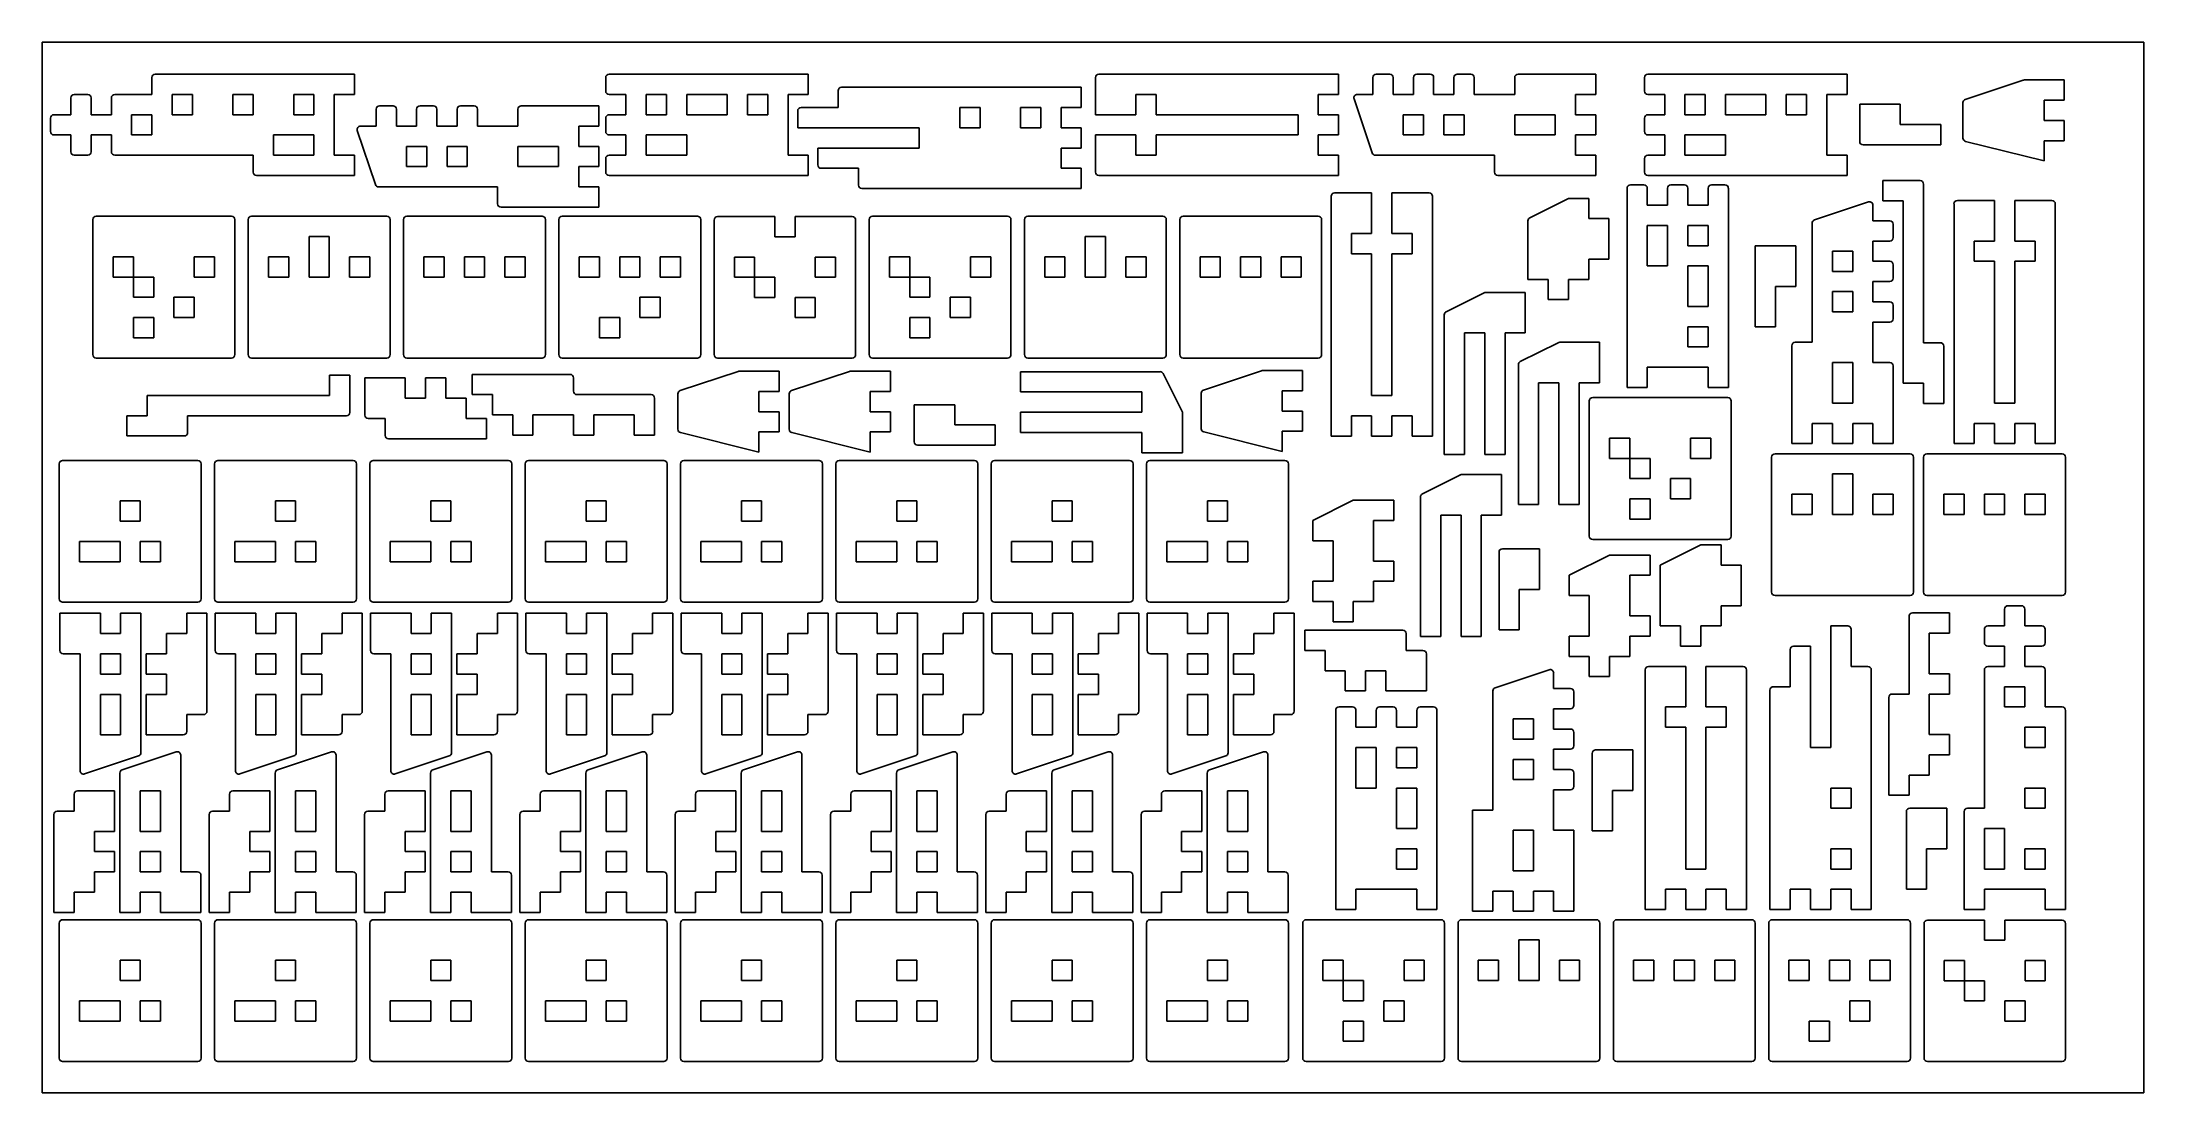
# Model space of a CAD drawing. Extents: x 0 to 610, y 0 to 305.
import ezdxf

# ---------------------------------------------------------------- set-up
doc = ezdxf.new("R2010")
doc.units = 0
doc.header["$MEASUREMENT"] = 0
doc.layers.add('FILLET', color=192, linetype='CONTINUOUS')
doc.layers.add('LAYER_04', color=98, linetype='CONTINUOUS')

msp = doc.modelspace()

# ---------------------------------------------------------------- linework, layer by layer
at = {"layer": 'FILLET'}
for p, q in [((31.86, 294.5), (31.86, 289.6)), ((90.61, 295.48), (32.84, 295.48)), ((90.61, 289.6), (90.61, 295.48)), ((163.48, 294.5), (163.48, 290.58)), ((222.24, 295.48), (164.46, 295.48)), ((222.24, 289.6), (222.24, 295.48)), ((305.5, 294.5), (305.5, 283.73)), ((376.01, 295.48), (306.48, 295.48)), ((376.01, 289.6), (376.01, 295.48)), ((385.98, 294.5), (385.98, 289.6)), ((390.87, 295.48), (386.96, 295.48)), ((391.85, 289.6), (391.85, 294.5)), ((397.73, 294.5), (397.73, 289.6)), ((402.62, 295.48), (398.71, 295.48)), ((403.6, 289.6), (403.6, 294.5)), ((409.48, 294.5), (409.48, 289.6)), ((414.37, 295.48), (410.46, 295.48)), ((415.35, 289.6), (415.35, 294.5)), ((427.11, 294.5), (427.11, 289.6)), ((450.61, 295.48), (428.08, 295.48)), ((450.61, 289.6), (450.61, 295.48)), ((464.72, 294.5), (464.72, 290.58)), ((523.48, 295.48), (465.7, 295.48)), ((523.48, 289.6), (523.48, 295.48)), ((574.59, 293.75), (557.78, 288.15)), ((586.49, 293.8), (574.9, 293.8)), ((586.49, 287.92), (586.49, 293.8)), ((8.36, 288.62), (8.36, 283.73)), ((13.25, 289.6), (9.33, 289.6)), ((14.23, 283.73), (14.23, 288.62)), ((20.11, 288.62), (20.11, 283.73)), ((31.86, 289.6), (21.09, 289.6)), ((37.73, 289.6), (43.61, 289.6)), ((37.73, 283.73), (37.73, 289.6)), ((43.61, 289.6), (43.61, 283.73)), ((55.36, 289.6), (61.24, 289.6)), ((55.36, 283.73), (55.36, 289.6)), ((61.24, 289.6), (61.24, 283.73)), ((72.99, 289.6), (78.86, 289.6)), ((72.99, 283.73), (72.99, 289.6)), ((78.86, 289.6), (78.86, 283.73)), ((84.74, 283.73), (84.74, 289.6)), ((84.74, 289.6), (90.61, 289.6)), ((164.46, 289.6), (169.36, 289.6)), ((169.36, 289.6), (169.36, 283.73)), ((181.11, 289.6), (175.23, 289.6)), ((175.23, 289.6), (175.23, 283.73)), ((181.11, 283.73), (181.11, 289.6)), ((198.74, 289.6), (186.98, 289.6)), ((186.98, 289.6), (186.98, 283.73)), ((198.74, 283.73), (198.74, 289.6)), ((210.49, 289.6), (204.61, 289.6)), ((204.61, 289.6), (204.61, 283.73)), ((210.49, 283.73), (210.49, 289.6)), ((216.36, 283.73), (216.36, 289.6)), ((216.36, 289.6), (222.24, 289.6)), ((230.9, 290.7), (230.9, 285.8)), ((301.41, 291.68), (231.88, 291.68)), ((301.41, 285.8), (301.41, 291.68)), ((317.25, 283.73), (317.25, 289.6)), ((317.25, 289.6), (323.13, 289.6)), ((323.13, 289.6), (323.13, 283.73)), ((370.13, 283.73), (370.13, 289.6)), ((370.13, 289.6), (376.01, 289.6)), ((380.53, 288.31), (385.75, 272.65)), ((385.98, 289.6), (381.46, 289.6)), ((397.73, 289.6), (391.85, 289.6)), ((409.48, 289.6), (403.6, 289.6)), ((427.11, 289.6), (415.35, 289.6)), ((444.73, 283.73), (444.73, 289.6)), ((444.73, 289.6), (450.61, 289.6)), ((465.7, 289.6), (470.6, 289.6)), ((470.6, 289.6), (470.6, 283.73)), ((482.35, 289.6), (476.47, 289.6)), ((476.47, 289.6), (476.47, 283.73)), ((482.35, 283.73), (482.35, 289.6)), ((499.98, 289.6), (488.22, 289.6)), ((488.22, 289.6), (488.22, 283.73)), ((499.98, 283.73), (499.98, 289.6)), ((511.73, 289.6), (505.85, 289.6)), ((505.85, 289.6), (505.85, 283.73)), ((511.73, 283.73), (511.73, 289.6)), ((517.6, 283.73), (517.6, 289.6)), ((517.6, 289.6), (523.48, 289.6)), ((538.9, 286.74), (527.15, 286.74)), ((527.15, 286.74), (527.15, 275.97)), ((538.9, 280.87), (538.9, 286.74)), ((557.11, 287.22), (557.11, 276.94)), ((580.61, 287.92), (586.49, 287.92)), ((580.61, 282.05), (580.61, 287.92)), ((2.48, 282.75), (2.48, 278.83)), ((8.36, 283.73), (3.46, 283.73)), ((20.11, 283.73), (14.23, 283.73)), ((25.98, 283.73), (31.86, 283.73)), ((25.98, 277.85), (25.98, 283.73)), ((31.86, 283.73), (31.86, 277.85)), ((43.61, 283.73), (37.73, 283.73)), ((61.24, 283.73), (55.36, 283.73)), ((78.86, 283.73), (72.99, 283.73)), ((84.74, 277.85), (84.74, 283.73)), ((96.89, 280.42), (92.37, 280.42)), ((96.89, 285.32), (96.89, 280.42)), ((101.79, 286.3), (97.87, 286.3)), ((102.77, 280.42), (102.77, 285.32)), ((108.64, 280.42), (102.77, 280.42)), ((108.64, 285.32), (108.64, 280.42)), ((113.54, 286.3), (109.62, 286.3)), ((114.52, 280.42), (114.52, 285.32)), ((120.39, 280.42), (114.52, 280.42)), ((120.39, 285.32), (120.39, 280.42)), ((125.29, 286.3), (121.37, 286.3)), ((126.27, 280.42), (126.27, 285.32)), ((138.02, 280.42), (126.27, 280.42)), ((138.02, 285.32), (138.02, 280.42)), ((161.52, 286.3), (139, 286.3)), ((155.65, 274.55), (155.65, 280.42)), ((155.65, 280.42), (161.52, 280.42)), ((161.52, 280.42), (161.52, 286.3)), ((163.48, 282.75), (163.48, 278.83)), ((169.36, 283.73), (164.46, 283.73)), ((175.23, 283.73), (181.11, 283.73)), ((186.98, 283.73), (198.74, 283.73)), ((204.61, 283.73), (210.49, 283.73)), ((216.36, 277.85), (216.36, 283.73)), ((219.15, 284.82), (219.15, 279.93)), ((230.9, 285.8), (220.13, 285.8)), ((266.16, 285.8), (272.03, 285.8)), ((266.16, 279.93), (266.16, 285.8)), ((272.03, 285.8), (272.03, 279.93)), ((283.78, 285.8), (289.66, 285.8)), ((283.78, 279.93), (283.78, 285.8)), ((289.66, 285.8), (289.66, 279.93)), ((295.53, 279.93), (295.53, 285.8)), ((295.53, 285.8), (301.41, 285.8)), ((305.5, 283.73), (317.25, 283.73)), ((323.13, 283.73), (364.26, 283.73)), ((364.26, 283.73), (364.26, 277.85)), ((376.01, 283.73), (370.13, 283.73)), ((376.01, 277.85), (376.01, 283.73)), ((394.79, 283.73), (400.67, 283.73)), ((394.79, 277.85), (394.79, 283.73)), ((400.67, 283.73), (400.67, 277.85)), ((406.54, 283.73), (412.42, 283.73)), ((406.54, 277.85), (406.54, 283.73)), ((412.42, 283.73), (412.42, 277.85)), ((427.11, 283.73), (438.86, 283.73)), ((427.11, 277.85), (427.11, 283.73)), ((438.86, 283.73), (438.86, 277.85)), ((450.61, 283.73), (444.73, 283.73)), ((450.61, 277.85), (450.61, 283.73)), ((464.72, 282.75), (464.72, 278.83)), ((470.6, 283.73), (465.7, 283.73)), ((476.47, 283.73), (482.35, 283.73)), ((488.22, 283.73), (499.98, 283.73)), ((505.85, 283.73), (511.73, 283.73)), ((517.6, 277.85), (517.6, 283.73)), ((550.65, 280.87), (538.9, 280.87)), ((550.65, 274.99), (550.65, 280.87)), ((586.49, 282.05), (580.61, 282.05)), ((586.49, 276.17), (586.49, 282.05)), ((3.46, 277.85), (8.36, 277.85)), ((8.36, 277.85), (8.36, 272.96)), ((14.23, 272.96), (14.23, 277.85)), ((14.23, 277.85), (20.11, 277.85)), ((20.11, 277.85), (20.11, 272.96)), ((31.86, 277.85), (25.98, 277.85)), ((67.11, 277.85), (78.86, 277.85)), ((67.11, 271.98), (67.11, 277.85)), ((78.86, 277.85), (78.86, 271.98)), ((84.74, 271.98), (84.74, 277.85)), ((91.44, 279.13), (96.67, 263.46)), ((105.7, 274.55), (111.58, 274.55)), ((105.7, 268.67), (105.7, 274.55)), ((111.58, 274.55), (111.58, 268.67)), ((117.45, 274.55), (123.33, 274.55)), ((117.45, 268.67), (117.45, 274.55)), ((123.33, 274.55), (123.33, 268.67)), ((138.02, 274.55), (149.77, 274.55)), ((138.02, 268.67), (138.02, 274.55)), ((149.77, 274.55), (149.77, 268.67)), ((161.52, 274.55), (155.65, 274.55)), ((161.52, 268.67), (161.52, 274.55)), ((164.46, 277.85), (169.36, 277.85)), ((169.36, 277.85), (169.36, 271.98)), ((186.98, 277.85), (175.23, 277.85)), ((175.23, 277.85), (175.23, 271.98)), ((186.98, 271.98), (186.98, 277.85)), ((216.36, 271.98), (216.36, 277.85)), ((219.15, 279.93), (254.4, 279.93)), ((254.4, 279.93), (254.4, 274.05)), ((272.03, 279.93), (266.16, 279.93)), ((289.66, 279.93), (283.78, 279.93)), ((301.41, 279.93), (295.53, 279.93)), ((301.41, 274.05), (301.41, 279.93)), ((317.25, 277.85), (305.5, 277.85)), ((305.5, 277.85), (305.5, 267.08)), ((317.25, 271.98), (317.25, 277.85)), ((364.26, 277.85), (323.13, 277.85)), ((323.13, 277.85), (323.13, 271.98)), ((370.13, 271.98), (370.13, 277.85)), ((370.13, 277.85), (376.01, 277.85)), ((400.67, 277.85), (394.79, 277.85)), ((412.42, 277.85), (406.54, 277.85)), ((438.86, 277.85), (427.11, 277.85)), ((444.73, 271.98), (444.73, 277.85)), ((444.73, 277.85), (450.61, 277.85)), ((465.7, 277.85), (470.6, 277.85)), ((470.6, 277.85), (470.6, 271.98)), ((488.22, 277.85), (476.47, 277.85)), ((476.47, 277.85), (476.47, 271.98)), ((488.22, 271.98), (488.22, 277.85)), ((517.6, 271.98), (517.6, 277.85)), ((528.13, 274.99), (550.65, 274.99)), ((557.85, 275.99), (580.61, 270.3)), ((580.61, 270.3), (580.61, 276.17)), ((580.61, 276.17), (586.49, 276.17)), ((9.33, 271.98), (13.25, 271.98)), ((21.09, 271.98), (61.24, 271.98)), ((61.24, 271.98), (61.24, 267.08)), ((78.86, 271.98), (67.11, 271.98)), ((90.61, 271.98), (84.74, 271.98)), ((90.61, 266.1), (90.61, 271.98)), ((111.58, 268.67), (105.7, 268.67)), ((123.33, 268.67), (117.45, 268.67)), ((149.77, 268.67), (138.02, 268.67)), ((155.65, 262.8), (155.65, 268.67)), ((155.65, 268.67), (161.52, 268.67)), ((163.48, 271), (163.48, 267.08)), ((169.36, 271.98), (164.46, 271.98)), ((175.23, 271.98), (186.98, 271.98)), ((222.24, 271.98), (216.36, 271.98)), ((222.24, 266.1), (222.24, 271.98)), ((254.4, 274.05), (225.03, 274.05)), ((225.03, 274.05), (225.03, 269.15)), ((295.53, 268.18), (295.53, 274.05)), ((295.53, 274.05), (301.41, 274.05)), ((323.13, 271.98), (317.25, 271.98)), ((376.01, 271.98), (370.13, 271.98)), ((376.01, 266.1), (376.01, 271.98)), ((386.68, 271.98), (421.23, 271.98)), ((421.23, 271.98), (421.23, 267.08)), ((450.61, 271.98), (444.73, 271.98)), ((450.61, 266.1), (450.61, 271.98)), ((464.72, 271), (464.72, 267.08)), ((470.6, 271.98), (465.7, 271.98)), ((476.47, 271.98), (488.22, 271.98)), ((523.48, 271.98), (517.6, 271.98)), ((523.48, 266.1), (523.48, 271.98)), ((62.22, 266.1), (90.61, 266.1)), ((97.6, 262.8), (132.14, 262.8)), ((132.14, 262.8), (132.14, 257.9)), ((161.52, 262.8), (155.65, 262.8)), ((161.52, 256.92), (161.52, 262.8)), ((164.46, 266.1), (222.24, 266.1)), ((226, 268.18), (236.78, 268.18)), ((236.78, 268.18), (236.78, 263.28)), ((237.76, 262.3), (301.41, 262.3)), ((301.41, 268.18), (295.53, 268.18)), ((301.41, 262.3), (301.41, 268.18)), ((306.48, 266.1), (376.01, 266.1)), ((422.21, 266.1), (450.61, 266.1)), ((459.68, 262.38), (459.68, 204.61)), ((464.58, 263.36), (460.66, 263.36)), ((465.56, 257.49), (465.56, 262.38)), ((465.7, 266.1), (523.48, 266.1)), ((471.44, 262.38), (471.44, 257.49)), ((476.33, 263.36), (472.41, 263.36)), ((477.31, 257.49), (477.31, 262.38)), ((483.19, 262.38), (483.19, 257.49)), ((488.08, 263.36), (484.17, 263.36)), ((489.06, 204.61), (489.06, 262.38)), ((533.89, 258.73), (533.89, 264.6)), ((533.89, 264.6), (544.66, 264.6)), ((545.64, 263.62), (545.64, 217.6)), ((133.12, 256.92), (161.52, 256.92)), ((373.86, 260.05), (373.86, 190.52)), ((385.61, 261.03), (374.84, 261.03)), ((385.61, 249.28), (385.61, 261.03)), ((402.26, 261.03), (391.49, 261.03)), ((391.49, 261.03), (391.49, 249.28)), ((403.24, 190.52), (403.24, 260.05)), ((442.49, 259.36), (431.48, 253.86)), ((448.57, 259.46), (442.93, 259.46)), ((448.57, 253.59), (448.57, 259.46)), ((471.44, 257.49), (465.56, 257.49)), ((483.19, 257.49), (477.31, 257.49)), ((529.71, 258.41), (514.05, 253.19)), ((531, 252.96), (531, 257.48)), ((539.76, 258.73), (533.89, 258.73)), ((539.76, 205.85), (539.76, 258.73)), ((554.51, 257.86), (554.51, 188.33)), ((566.26, 258.84), (555.48, 258.84)), ((566.26, 247.09), (566.26, 258.84)), ((582.9, 258.84), (572.13, 258.84)), ((572.13, 258.84), (572.13, 247.09)), ((583.88, 188.33), (583.88, 257.86)), ((14.76, 214.13), (14.76, 253.3)), ((15.74, 254.28), (54.91, 254.28)), ((55.89, 253.3), (55.89, 214.13)), ((59.81, 214.13), (59.81, 253.3)), ((60.79, 254.28), (99.96, 254.28)), ((100.94, 253.3), (100.94, 214.13)), ((104.85, 214.13), (104.85, 253.3)), ((105.83, 254.28), (145, 254.28)), ((145.98, 253.3), (145.98, 214.13)), ((149.9, 214.13), (149.9, 253.3)), ((150.88, 254.28), (190.05, 254.28)), ((191.03, 253.3), (191.03, 214.13)), ((194.95, 253.18), (194.95, 214.13)), ((212.52, 254.16), (195.93, 254.16)), ((212.52, 248.3), (212.52, 254.16)), ((234.98, 254.16), (218.38, 254.16)), ((218.38, 254.16), (218.38, 248.3)), ((235.96, 214.13), (235.96, 253.18)), ((239.87, 214.13), (239.87, 253.3)), ((240.85, 254.28), (280.03, 254.28)), ((281, 253.3), (281, 214.13)), ((284.92, 214.13), (284.92, 253.3)), ((285.9, 254.28), (325.07, 254.28)), ((326.05, 253.3), (326.05, 214.13)), ((329.97, 214.13), (329.97, 253.3)), ((330.95, 254.28), (370.12, 254.28)), ((371.1, 253.3), (371.1, 214.13)), ((430.94, 252.98), (430.94, 235.96)), ((454.45, 253.59), (448.57, 253.59)), ((454.45, 241.84), (454.45, 253.59)), ((471.44, 251.61), (465.56, 251.61)), ((465.56, 251.61), (465.56, 239.86)), ((471.44, 239.86), (471.44, 251.61)), ((483.19, 251.61), (477.31, 251.61)), ((477.31, 251.61), (477.31, 245.74)), ((483.19, 245.74), (483.19, 251.61)), ((513.38, 252.26), (513.38, 217.71)), ((535.9, 252.96), (531, 252.96)), ((536.88, 248.07), (536.88, 251.98)), ((77.43, 236.65), (77.43, 248.4)), ((77.43, 248.4), (83.31, 248.4)), ((83.31, 248.4), (83.31, 236.65)), ((218.38, 248.3), (212.52, 248.3)), ((302.55, 236.65), (302.55, 248.4)), ((302.55, 248.4), (308.42, 248.4)), ((308.42, 248.4), (308.42, 236.65)), ((379.74, 243.4), (379.74, 249.28)), ((379.74, 249.28), (385.61, 249.28)), ((391.49, 249.28), (397.36, 249.28)), ((397.36, 249.28), (397.36, 243.4)), ((477.31, 245.74), (483.19, 245.74)), ((508.6, 245.68), (496.85, 245.68)), ((496.85, 245.68), (496.85, 222.18)), ((508.6, 233.93), (508.6, 245.68)), ((519.25, 238.27), (519.25, 244.15)), ((519.25, 244.15), (525.13, 244.15)), ((525.13, 244.15), (525.13, 238.27)), ((531, 241.21), (531, 247.09)), ((531, 247.09), (535.9, 247.09)), ((560.38, 241.21), (560.38, 247.09)), ((560.38, 247.09), (566.26, 247.09)), ((572.13, 247.09), (578.01, 247.09)), ((578.01, 247.09), (578.01, 241.21)), ((20.64, 236.65), (20.64, 242.53)), ((20.64, 242.53), (26.51, 242.53)), ((26.51, 242.53), (26.51, 236.65)), ((44.14, 236.65), (44.14, 242.53)), ((44.14, 242.53), (50.01, 242.53)), ((50.01, 242.53), (50.01, 236.65)), ((65.68, 236.65), (65.68, 242.53)), ((65.68, 242.53), (71.56, 242.53)), ((71.56, 242.53), (71.56, 236.65)), ((89.19, 236.65), (89.19, 242.53)), ((89.19, 242.53), (95.06, 242.53)), ((95.06, 242.53), (95.06, 236.65)), ((110.73, 236.65), (110.73, 242.53)), ((110.73, 242.53), (116.6, 242.53)), ((116.6, 242.53), (116.6, 236.65)), ((122.48, 236.65), (122.48, 242.53)), ((122.48, 242.53), (128.36, 242.53)), ((128.36, 242.53), (128.36, 236.65)), ((134.23, 236.65), (134.23, 242.53)), ((134.23, 242.53), (140.11, 242.53)), ((140.11, 242.53), (140.11, 236.65)), ((155.78, 236.65), (155.78, 242.53)), ((155.78, 242.53), (161.65, 242.53)), ((161.65, 242.53), (161.65, 236.65)), ((167.53, 236.65), (167.53, 242.53)), ((167.53, 242.53), (173.4, 242.53)), ((173.4, 242.53), (173.4, 236.65)), ((179.28, 236.65), (179.28, 242.53)), ((179.28, 242.53), (185.15, 242.53)), ((185.15, 242.53), (185.15, 236.65)), ((200.81, 236.58), (200.81, 242.44)), ((200.81, 242.44), (206.66, 242.44)), ((206.66, 242.44), (206.66, 236.58)), ((224.24, 236.58), (224.24, 242.44)), ((224.24, 242.44), (230.1, 242.44)), ((230.1, 242.44), (230.1, 236.58)), ((245.75, 236.65), (245.75, 242.53)), ((245.75, 242.53), (251.63, 242.53)), ((251.63, 242.53), (251.63, 236.65)), ((269.25, 236.65), (269.25, 242.53)), ((269.25, 242.53), (275.13, 242.53)), ((275.13, 242.53), (275.13, 236.65)), ((290.8, 236.65), (290.8, 242.53)), ((290.8, 242.53), (296.67, 242.53)), ((296.67, 242.53), (296.67, 236.65)), ((314.3, 236.65), (314.3, 242.53)), ((314.3, 242.53), (320.18, 242.53)), ((320.18, 242.53), (320.18, 236.65)), ((335.84, 236.65), (335.84, 242.53)), ((335.84, 242.53), (341.72, 242.53)), ((341.72, 242.53), (341.72, 236.65)), ((347.6, 236.65), (347.6, 242.53)), ((347.6, 242.53), (353.47, 242.53)), ((353.47, 242.53), (353.47, 236.65)), ((359.35, 236.65), (359.35, 242.53)), ((359.35, 242.53), (365.22, 242.53)), ((365.22, 242.53), (365.22, 236.65)), ((385.61, 243.4), (379.74, 243.4)), ((385.61, 202.27), (385.61, 243.4)), ((397.36, 243.4), (391.49, 243.4)), ((391.49, 243.4), (391.49, 202.27)), ((448.57, 235.96), (448.57, 241.84)), ((448.57, 241.84), (454.45, 241.84)), ((465.56, 239.86), (471.44, 239.86)), ((483.19, 239.86), (477.31, 239.86)), ((477.31, 239.86), (477.31, 228.11)), ((483.19, 228.11), (483.19, 239.86)), ((525.13, 238.27), (519.25, 238.27)), ((535.9, 241.21), (531, 241.21)), ((536.88, 236.31), (536.88, 240.23)), ((566.26, 241.21), (560.38, 241.21)), ((566.26, 200.08), (566.26, 241.21)), ((578.01, 241.21), (572.13, 241.21)), ((572.13, 241.21), (572.13, 200.08)), ((26.51, 236.65), (20.64, 236.65)), ((26.51, 230.77), (26.51, 236.65)), ((26.51, 236.65), (32.39, 236.65)), ((32.39, 236.65), (32.39, 230.77)), ((50.01, 236.65), (44.14, 236.65)), ((71.56, 236.65), (65.68, 236.65)), ((83.31, 236.65), (77.43, 236.65)), ((95.06, 236.65), (89.19, 236.65)), ((116.6, 236.65), (110.73, 236.65)), ((128.36, 236.65), (122.48, 236.65)), ((140.11, 236.65), (134.23, 236.65)), ((161.65, 236.65), (155.78, 236.65)), ((173.4, 236.65), (167.53, 236.65)), ((185.15, 236.65), (179.28, 236.65)), ((206.66, 236.58), (200.81, 236.58)), ((206.66, 230.72), (206.66, 236.58)), ((206.66, 236.58), (212.52, 236.58)), ((212.52, 236.58), (212.52, 230.72)), ((230.1, 236.58), (224.24, 236.58)), ((251.63, 236.65), (245.75, 236.65)), ((251.63, 230.77), (251.63, 236.65)), ((251.63, 236.65), (257.5, 236.65)), ((257.5, 236.65), (257.5, 230.77)), ((275.13, 236.65), (269.25, 236.65)), ((296.67, 236.65), (290.8, 236.65)), ((308.42, 236.65), (302.55, 236.65)), ((320.18, 236.65), (314.3, 236.65)), ((341.72, 236.65), (335.84, 236.65)), ((353.47, 236.65), (347.6, 236.65)), ((365.22, 236.65), (359.35, 236.65)), ((418.22, 232.08), (407.21, 226.58)), ((430.17, 232.18), (418.65, 232.18)), ((430.17, 220.43), (430.17, 232.18)), ((430.94, 235.96), (436.82, 235.96)), ((436.82, 235.96), (436.82, 230.09)), ((442.69, 230.09), (442.69, 235.96)), ((442.69, 235.96), (448.57, 235.96)), ((502.73, 233.93), (508.6, 233.93)), ((502.73, 222.18), (502.73, 233.93)), ((519.25, 226.52), (519.25, 232.4)), ((519.25, 232.4), (525.13, 232.4)), ((525.13, 232.4), (525.13, 226.52)), ((531, 229.46), (531, 235.34)), ((531, 235.34), (535.9, 235.34)), ((32.39, 230.77), (26.51, 230.77)), ((38.26, 224.9), (38.26, 230.77)), ((38.26, 230.77), (44.14, 230.77)), ((44.14, 230.77), (44.14, 224.9)), ((173.4, 224.9), (173.4, 230.77)), ((173.4, 230.77), (179.28, 230.77)), ((179.28, 230.77), (179.28, 224.9)), ((212.52, 230.72), (206.66, 230.72)), ((218.38, 224.86), (218.38, 230.72)), ((218.38, 230.72), (224.24, 230.72)), ((224.24, 230.72), (224.24, 224.86)), ((257.5, 230.77), (251.63, 230.77)), ((263.38, 224.9), (263.38, 230.77)), ((263.38, 230.77), (269.25, 230.77)), ((269.25, 230.77), (269.25, 224.9)), ((406.67, 225.7), (406.67, 185.18)), ((436.82, 230.09), (442.69, 230.09)), ((477.31, 228.11), (483.19, 228.11)), ((525.13, 226.52), (519.25, 226.52)), ((535.9, 229.46), (531, 229.46)), ((536.88, 224.56), (536.88, 228.48)), ((26.51, 219.02), (26.51, 224.9)), ((26.51, 224.9), (32.39, 224.9)), ((32.39, 224.9), (32.39, 219.02)), ((44.14, 224.9), (38.26, 224.9)), ((161.65, 219.02), (161.65, 224.9)), ((161.65, 224.9), (167.53, 224.9)), ((167.53, 224.9), (167.53, 219.02)), ((179.28, 224.9), (173.4, 224.9)), ((224.24, 224.86), (218.38, 224.86)), ((251.63, 219.02), (251.63, 224.9)), ((251.63, 224.9), (257.5, 224.9)), ((257.5, 224.9), (257.5, 219.02)), ((269.25, 224.9), (263.38, 224.9)), ((412.55, 185.18), (412.55, 220.43)), ((412.55, 220.43), (418.42, 220.43)), ((418.42, 220.43), (418.42, 185.18)), ((424.3, 185.18), (424.3, 220.43)), ((424.3, 220.43), (430.17, 220.43)), ((483.19, 222.23), (477.31, 222.23)), ((477.31, 222.23), (477.31, 216.36)), ((483.19, 216.36), (483.19, 222.23)), ((496.85, 222.18), (502.73, 222.18)), ((531, 211.83), (531, 223.58)), ((531, 223.58), (535.9, 223.58)), ((32.39, 219.02), (26.51, 219.02)), ((167.53, 219.02), (161.65, 219.02)), ((257.5, 219.02), (251.63, 219.02)), ((439.72, 217.6), (428.72, 212.1)), ((451.68, 217.71), (440.16, 217.71)), ((451.68, 205.96), (451.68, 217.71)), ((477.31, 216.36), (483.19, 216.36)), ((507.5, 216.73), (507.5, 188.33)), ((513.38, 217.71), (508.48, 217.71)), ((545.64, 217.6), (550.54, 217.6)), ((551.52, 216.62), (551.52, 199.97)), ((54.91, 213.15), (15.74, 213.15)), ((99.96, 213.15), (60.79, 213.15)), ((83.36, 202.29), (83.36, 208.17)), ((83.36, 208.17), (89.24, 208.17)), ((89.24, 208.17), (89.24, 197.39)), ((99.49, 207.37), (93.61, 207.37)), ((93.61, 207.37), (93.61, 196.6)), ((105.36, 207.37), (99.49, 207.37)), ((105.36, 201.5), (105.36, 207.37)), ((145, 213.15), (105.83, 213.15)), ((117.11, 207.37), (111.24, 207.37)), ((111.24, 207.37), (111.24, 201.5)), ((117.11, 201.5), (117.11, 207.37)), ((153.16, 208.41), (124.76, 208.41)), ((124.76, 208.41), (124.76, 202.53)), ((190.05, 213.15), (150.88, 213.15)), ((154.14, 203.51), (154.14, 207.43)), ((201.88, 209.29), (185.07, 203.69)), ((195.93, 213.15), (234.98, 213.15)), ((213.78, 209.34), (202.19, 209.34)), ((213.78, 203.46), (213.78, 209.34)), ((234.17, 209.29), (217.37, 203.69)), ((246.07, 209.34), (234.48, 209.34)), ((280.03, 213.15), (240.85, 213.15)), ((246.07, 203.46), (246.07, 209.34)), ((324.28, 209.19), (283.75, 209.19)), ((283.75, 209.19), (283.75, 203.32)), ((325.07, 213.15), (285.9, 213.15)), ((330.65, 197.65), (325.15, 208.65)), ((370.12, 213.15), (330.95, 213.15)), ((353.68, 209.48), (336.87, 203.87)), ((365.58, 209.53), (353.99, 209.53)), ((365.58, 203.65), (365.58, 209.53)), ((428.18, 211.23), (428.18, 170.7)), ((465.56, 204.61), (465.56, 210.48)), ((465.56, 210.48), (471.44, 210.48)), ((471.44, 210.48), (477.31, 210.48)), ((477.31, 210.48), (483.19, 210.48)), ((483.19, 210.48), (483.19, 204.61)), ((519.25, 200.08), (519.25, 211.83)), ((519.25, 211.83), (525.13, 211.83)), ((525.13, 211.83), (525.13, 200.08)), ((535.9, 211.83), (531, 211.83)), ((536.88, 188.33), (536.88, 210.85)), ((30.48, 196.42), (30.48, 202.29)), ((30.48, 202.29), (83.36, 202.29)), ((111.24, 201.5), (105.36, 201.5)), ((122.99, 201.5), (117.11, 201.5)), ((122.99, 195.62), (122.99, 201.5)), ((124.76, 202.53), (130.63, 202.53)), ((130.63, 202.53), (130.63, 196.66)), ((176.66, 202.53), (155.11, 202.53)), ((177.64, 196.66), (177.64, 201.56)), ((184.4, 202.76), (184.4, 192.48)), ((207.91, 197.59), (207.91, 203.46)), ((207.91, 203.46), (213.78, 203.46)), ((216.7, 202.76), (216.7, 192.48)), ((240.2, 197.59), (240.2, 203.46)), ((240.2, 203.46), (246.07, 203.46)), ((283.75, 203.32), (319, 203.32)), ((319, 203.32), (319, 197.44)), ((336.2, 202.95), (336.2, 192.66)), ((359.7, 197.78), (359.7, 203.65)), ((359.7, 203.65), (365.58, 203.65)), ((391.49, 202.27), (385.61, 202.27)), ((434.05, 170.7), (434.05, 205.96)), ((434.05, 205.96), (439.93, 205.96)), ((439.93, 205.96), (439.93, 170.7)), ((445.81, 170.7), (445.81, 205.96)), ((445.81, 205.96), (451.68, 205.96)), ((449.72, 201.67), (488.89, 201.67)), ((459.68, 204.61), (465.56, 204.61)), ((483.19, 204.61), (489.06, 204.61)), ((545.64, 205.85), (539.76, 205.85)), ((545.64, 199.97), (545.64, 205.85)), ((24.6, 190.54), (24.6, 196.42)), ((24.6, 196.42), (30.48, 196.42)), ((42.23, 196.42), (42.23, 191.52)), ((88.26, 196.42), (42.23, 196.42)), ((94.59, 195.62), (99.49, 195.62)), ((99.49, 195.62), (99.49, 190.72)), ((128.87, 195.62), (122.99, 195.62)), ((128.87, 189.74), (128.87, 195.62)), ((130.63, 196.66), (136.51, 196.66)), ((136.51, 196.66), (136.51, 190.78)), ((142.38, 190.78), (142.38, 196.66)), ((142.38, 196.66), (154.14, 196.66)), ((154.14, 196.66), (154.14, 190.78)), ((160.01, 190.78), (160.01, 196.66)), ((160.01, 196.66), (171.76, 196.66)), ((171.76, 196.66), (171.76, 190.78)), ((177.64, 190.78), (177.64, 196.66)), ((213.78, 197.59), (207.91, 197.59)), ((213.78, 191.71), (213.78, 197.59)), ((246.07, 197.59), (240.2, 197.59)), ((246.07, 191.71), (246.07, 197.59)), ((252.95, 199.61), (252.95, 188.84)), ((264.7, 199.61), (252.95, 199.61)), ((264.7, 193.73), (264.7, 199.61)), ((319, 197.44), (283.75, 197.44)), ((283.75, 197.44), (283.75, 191.57)), ((330.76, 185.69), (330.76, 197.21)), ((365.58, 197.78), (359.7, 197.78)), ((365.58, 191.9), (365.58, 197.78)), ((379.74, 190.52), (379.74, 196.4)), ((379.74, 196.4), (385.61, 196.4)), ((385.61, 196.4), (385.61, 190.52)), ((391.49, 190.52), (391.49, 196.4)), ((391.49, 196.4), (397.36, 196.4)), ((397.36, 196.4), (397.36, 190.52)), ((448.74, 161.52), (448.74, 200.69)), ((489.87, 200.69), (489.87, 161.52)), ((525.13, 200.08), (519.25, 200.08)), ((551.52, 199.97), (545.64, 199.97)), ((572.13, 200.08), (566.26, 200.08)), ((41.25, 190.54), (24.6, 190.54)), ((100.47, 189.74), (128.87, 189.74)), ((136.51, 190.78), (142.38, 190.78)), ((154.14, 190.78), (160.01, 190.78)), ((171.76, 190.78), (177.64, 190.78)), ((185.15, 191.53), (207.91, 185.84)), ((207.91, 185.84), (207.91, 191.71)), ((207.91, 191.71), (213.78, 191.71)), ((217.44, 191.53), (240.2, 185.84)), ((240.2, 185.84), (240.2, 191.71)), ((240.2, 191.71), (246.07, 191.71)), ((276.45, 193.73), (264.7, 193.73)), ((276.45, 187.86), (276.45, 193.73)), ((283.75, 191.57), (319, 191.57)), ((319, 191.57), (319, 185.69)), ((336.94, 191.71), (359.7, 186.02)), ((359.7, 186.02), (359.7, 191.9)), ((359.7, 191.9), (365.58, 191.9)), ((373.86, 190.52), (379.74, 190.52)), ((385.61, 190.52), (391.49, 190.52)), ((397.36, 190.52), (403.24, 190.52)), ((454.62, 184.05), (454.62, 189.92)), ((454.62, 189.92), (460.49, 189.92)), ((460.49, 189.92), (460.49, 184.05)), ((478.12, 184.05), (478.12, 189.92)), ((478.12, 189.92), (484, 189.92)), ((484, 189.92), (484, 184.05)), ((513.38, 188.33), (513.38, 194.21)), ((513.38, 194.21), (519.25, 194.21)), ((519.25, 194.21), (519.25, 188.33)), ((525.13, 188.33), (525.13, 194.21)), ((525.13, 194.21), (531, 194.21)), ((531, 194.21), (531, 188.33)), ((560.38, 188.33), (560.38, 194.21)), ((560.38, 194.21), (566.26, 194.21)), ((566.26, 194.21), (566.26, 188.33)), ((572.13, 188.33), (572.13, 194.21)), ((572.13, 194.21), (578.01, 194.21)), ((578.01, 194.21), (578.01, 188.33)), ((5.98, 183.45), (45.15, 183.45)), ((51.03, 183.45), (90.2, 183.45)), ((96.08, 183.45), (135.25, 183.45)), ((141.12, 183.45), (180.29, 183.45)), ((186.17, 183.45), (225.34, 183.45)), ((231.22, 183.45), (270.39, 183.45)), ((253.93, 187.86), (276.45, 187.86)), ((276.26, 183.45), (315.43, 183.45)), ((319, 185.69), (330.76, 185.69)), ((321.31, 183.45), (360.48, 183.45)), ((406.67, 185.18), (412.55, 185.18)), ((418.42, 185.18), (424.3, 185.18)), ((460.49, 184.05), (454.62, 184.05)), ((460.49, 178.17), (460.49, 184.05)), ((460.49, 184.05), (466.37, 184.05)), ((466.37, 184.05), (466.37, 178.17)), ((484, 184.05), (478.12, 184.05)), ((501.62, 145.24), (501.62, 184.41)), ((502.6, 185.39), (541.77, 185.39)), ((507.5, 188.33), (513.38, 188.33)), ((519.25, 188.33), (525.13, 188.33)), ((531, 188.33), (536.88, 188.33)), ((542.75, 184.41), (542.75, 145.24)), ((545.69, 145.24), (545.69, 184.41)), ((546.67, 185.39), (585.84, 185.39)), ((554.51, 188.33), (560.38, 188.33)), ((566.26, 188.33), (572.13, 188.33)), ((578.01, 188.33), (583.88, 188.33)), ((586.82, 184.41), (586.82, 145.24)), ((5, 143.3), (5, 182.47)), ((46.13, 182.47), (46.13, 143.3)), ((50.05, 143.3), (50.05, 182.47)), ((91.18, 182.47), (91.18, 143.3)), ((95.1, 143.3), (95.1, 182.47)), ((136.23, 182.47), (136.23, 143.3)), ((140.14, 143.3), (140.14, 182.47)), ((181.27, 182.47), (181.27, 143.3)), ((185.19, 143.3), (185.19, 182.47)), ((226.32, 182.47), (226.32, 143.3)), ((230.24, 143.3), (230.24, 182.47)), ((271.37, 182.47), (271.37, 143.3)), ((275.28, 143.3), (275.28, 182.47)), ((316.41, 182.47), (316.41, 143.3)), ((320.33, 143.3), (320.33, 182.47)), ((361.46, 182.47), (361.46, 143.3)), ((411.34, 179.26), (400.33, 173.76)), ((423.29, 179.37), (411.77, 179.37)), ((423.29, 167.62), (423.29, 179.37)), ((466.37, 178.17), (460.49, 178.17)), ((472.25, 172.29), (472.25, 178.17)), ((472.25, 178.17), (478.12, 178.17)), ((478.12, 178.17), (478.12, 172.29)), ((519.25, 167.76), (519.25, 179.52)), ((519.25, 179.52), (525.13, 179.52)), ((525.13, 179.52), (525.13, 167.76)), ((22.63, 165.83), (22.63, 171.7)), ((22.63, 171.7), (28.5, 171.7)), ((28.5, 171.7), (28.5, 165.83)), ((67.68, 165.83), (67.68, 171.7)), ((67.68, 171.7), (73.55, 171.7)), ((73.55, 171.7), (73.55, 165.83)), ((112.72, 165.83), (112.72, 171.7)), ((112.72, 171.7), (118.6, 171.7)), ((118.6, 171.7), (118.6, 165.83)), ((157.77, 165.83), (157.77, 171.7)), ((157.77, 171.7), (163.65, 171.7)), ((163.65, 171.7), (163.65, 165.83)), ((202.82, 165.83), (202.82, 171.7)), ((202.82, 171.7), (208.69, 171.7)), ((208.69, 171.7), (208.69, 165.83)), ((247.86, 165.83), (247.86, 171.7)), ((247.86, 171.7), (253.74, 171.7)), ((253.74, 171.7), (253.74, 165.83)), ((292.91, 165.83), (292.91, 171.7)), ((292.91, 171.7), (298.79, 171.7)), ((298.79, 171.7), (298.79, 165.83)), ((337.96, 165.83), (337.96, 171.7)), ((337.96, 171.7), (343.83, 171.7)), ((343.83, 171.7), (343.83, 165.83)), ((380.08, 171.81), (368.54, 166.03)), ((392.04, 171.91), (380.52, 171.91)), ((392.04, 166.03), (392.04, 171.91)), ((399.79, 172.89), (399.79, 132.36)), ((428.18, 170.7), (434.05, 170.7)), ((439.93, 170.7), (445.81, 170.7)), ((460.49, 166.42), (460.49, 172.29)), ((460.49, 172.29), (466.37, 172.29)), ((466.37, 172.29), (466.37, 166.42)), ((478.12, 172.29), (472.25, 172.29)), ((507.5, 167.76), (507.5, 173.64)), ((507.5, 173.64), (513.38, 173.64)), ((513.38, 173.64), (513.38, 167.76)), ((531, 167.76), (531, 173.64)), ((531, 173.64), (536.88, 173.64)), ((536.88, 173.64), (536.88, 167.76)), ((551.57, 167.76), (551.57, 173.64)), ((551.57, 173.64), (557.44, 173.64)), ((557.44, 173.64), (557.44, 167.76)), ((563.32, 167.76), (563.32, 173.64)), ((563.32, 173.64), (569.19, 173.64)), ((569.19, 173.64), (569.19, 167.76)), ((575.07, 167.76), (575.07, 173.64)), ((575.07, 173.64), (580.95, 173.64)), ((580.95, 173.64), (580.95, 167.76)), ((28.5, 165.83), (22.63, 165.83)), ((73.55, 165.83), (67.68, 165.83)), ((118.6, 165.83), (112.72, 165.83)), ((163.65, 165.83), (157.77, 165.83)), ((208.69, 165.83), (202.82, 165.83)), ((253.74, 165.83), (247.86, 165.83)), ((298.79, 165.83), (292.91, 165.83)), ((343.83, 165.83), (337.96, 165.83)), ((368.54, 166.03), (368.54, 160.16)), ((386.16, 154.28), (386.16, 166.03)), ((386.16, 166.03), (392.04, 166.03)), ((405.67, 132.36), (405.67, 167.62)), ((405.67, 167.62), (411.54, 167.62)), ((411.54, 167.62), (411.54, 132.36)), ((417.42, 167.62), (423.29, 167.62)), ((417.42, 132.36), (417.42, 167.62)), ((466.37, 166.42), (460.49, 166.42)), ((513.38, 167.76), (507.5, 167.76)), ((525.13, 167.76), (519.25, 167.76)), ((536.88, 167.76), (531, 167.76)), ((557.44, 167.76), (551.57, 167.76)), ((569.19, 167.76), (563.32, 167.76)), ((580.95, 167.76), (575.07, 167.76)), ((10.88, 154.08), (10.88, 159.95)), ((10.88, 159.95), (22.63, 159.95)), ((22.63, 159.95), (22.63, 154.08)), ((28.5, 154.08), (28.5, 159.95)), ((28.5, 159.95), (34.38, 159.95)), ((34.38, 159.95), (34.38, 154.08)), ((55.92, 154.08), (55.92, 159.95)), ((55.92, 159.95), (67.68, 159.95)), ((67.68, 159.95), (67.68, 154.08)), ((73.55, 154.08), (73.55, 159.95)), ((73.55, 159.95), (79.43, 159.95)), ((79.43, 159.95), (79.43, 154.08)), ((100.97, 154.08), (100.97, 159.95)), ((100.97, 159.95), (112.72, 159.95)), ((112.72, 159.95), (112.72, 154.08)), ((118.6, 154.08), (118.6, 159.95)), ((118.6, 159.95), (124.47, 159.95)), ((124.47, 159.95), (124.47, 154.08)), ((146.02, 154.08), (146.02, 159.95)), ((146.02, 159.95), (157.77, 159.95)), ((157.77, 159.95), (157.77, 154.08)), ((163.65, 154.08), (163.65, 159.95)), ((163.65, 159.95), (169.52, 159.95)), ((169.52, 159.95), (169.52, 154.08)), ((191.07, 154.08), (191.07, 159.95)), ((191.07, 159.95), (202.82, 159.95)), ((202.82, 159.95), (202.82, 154.08)), ((208.69, 154.08), (208.69, 159.95)), ((208.69, 159.95), (214.57, 159.95)), ((214.57, 159.95), (214.57, 154.08)), ((236.11, 154.08), (236.11, 159.95)), ((236.11, 159.95), (247.86, 159.95)), ((247.86, 159.95), (247.86, 154.08)), ((253.74, 154.08), (253.74, 159.95)), ((253.74, 159.95), (259.62, 159.95)), ((259.62, 159.95), (259.62, 154.08)), ((281.16, 154.08), (281.16, 159.95)), ((281.16, 159.95), (292.91, 159.95)), ((292.91, 159.95), (292.91, 154.08)), ((298.79, 154.08), (298.79, 159.95)), ((298.79, 159.95), (304.66, 159.95)), ((304.66, 159.95), (304.66, 154.08)), ((326.21, 154.08), (326.21, 159.95)), ((326.21, 159.95), (337.96, 159.95)), ((337.96, 159.95), (337.96, 154.08)), ((343.83, 154.08), (343.83, 159.95)), ((343.83, 159.95), (349.71, 159.95)), ((349.71, 159.95), (349.71, 154.08)), ((368.54, 160.16), (374.41, 160.16)), ((374.41, 160.16), (374.41, 148.41)), ((488.89, 160.54), (449.72, 160.54)), ((481.06, 158.95), (469.31, 153.08)), ((486.94, 158.95), (481.06, 158.95)), ((486.94, 153.08), (486.94, 158.95)), ((22.63, 154.08), (10.88, 154.08)), ((34.38, 154.08), (28.5, 154.08)), ((67.68, 154.08), (55.92, 154.08)), ((79.43, 154.08), (73.55, 154.08)), ((112.72, 154.08), (100.97, 154.08)), ((124.47, 154.08), (118.6, 154.08)), ((157.77, 154.08), (146.02, 154.08)), ((169.52, 154.08), (163.65, 154.08)), ((202.82, 154.08), (191.07, 154.08)), ((214.57, 154.08), (208.69, 154.08)), ((247.86, 154.08), (236.11, 154.08)), ((259.62, 154.08), (253.74, 154.08)), ((292.91, 154.08), (281.16, 154.08)), ((304.66, 154.08), (298.79, 154.08)), ((337.96, 154.08), (326.21, 154.08)), ((349.71, 154.08), (343.83, 154.08)), ((392.04, 154.28), (386.16, 154.28)), ((392.04, 148.41), (392.04, 154.28)), ((422.55, 156.83), (422.55, 134.3)), ((434.3, 157.81), (423.53, 157.81)), ((434.3, 146.06), (434.3, 157.81)), ((454.62, 156.01), (442.87, 150.14)), ((466.37, 156.01), (454.62, 156.01)), ((466.37, 150.14), (466.37, 156.01)), ((469.31, 153.08), (469.31, 135.45)), ((492.81, 153.08), (486.94, 153.08)), ((492.81, 141.32), (492.81, 153.08)), ((374.41, 148.41), (368.54, 148.41)), ((368.54, 148.41), (368.54, 142.53)), ((386.16, 142.53), (386.16, 148.41)), ((386.16, 148.41), (392.04, 148.41)), ((442.87, 150.14), (442.87, 144.26)), ((460.49, 138.39), (460.49, 150.14)), ((460.49, 150.14), (466.37, 150.14)), ((45.15, 142.32), (5.98, 142.32)), ((90.2, 142.32), (51.03, 142.32)), ((135.25, 142.32), (96.08, 142.32)), ((180.29, 142.32), (141.12, 142.32)), ((225.34, 142.32), (186.17, 142.32)), ((270.39, 142.32), (231.22, 142.32)), ((315.43, 142.32), (276.26, 142.32)), ((360.48, 142.32), (321.31, 142.32)), ((368.54, 142.53), (374.41, 142.53)), ((374.41, 142.53), (374.41, 136.66)), ((380.29, 136.66), (380.29, 142.53)), ((380.29, 142.53), (386.16, 142.53)), ((428.43, 146.06), (434.3, 146.06)), ((428.43, 134.3), (428.43, 146.06)), ((442.87, 144.26), (448.74, 144.26)), ((448.74, 144.26), (448.74, 132.51)), ((486.94, 135.45), (486.94, 141.32)), ((486.94, 141.32), (492.81, 141.32)), ((541.77, 144.26), (502.6, 144.26)), ((585.84, 144.26), (546.67, 144.26)), ((569.19, 140.34), (569.19, 135.45)), ((574.09, 141.32), (570.17, 141.32)), ((575.07, 135.45), (575.07, 140.34)), ((16.92, 139.11), (5.17, 139.11)), ((5.17, 139.11), (5.17, 128.33)), ((16.92, 133.23), (16.92, 139.11)), ((28.67, 139.11), (22.8, 139.11)), ((22.8, 139.11), (22.8, 133.23)), ((28.67, 98.68), (28.67, 139.11)), ((47.83, 139.11), (41.95, 139.11)), ((41.95, 139.11), (41.95, 133.23)), ((47.83, 110.71), (47.83, 139.11)), ((61.97, 139.11), (50.22, 139.11)), ((50.22, 139.11), (50.22, 128.33)), ((61.97, 133.23), (61.97, 139.11)), ((73.72, 139.11), (67.84, 139.11)), ((67.84, 139.11), (67.84, 133.23)), ((73.72, 98.68), (73.72, 139.11)), ((92.88, 139.11), (87, 139.11)), ((87, 139.11), (87, 133.23)), ((92.88, 110.71), (92.88, 139.11)), ((107.02, 139.11), (95.26, 139.11)), ((95.26, 139.11), (95.26, 128.33)), ((107.02, 133.23), (107.02, 139.11)), ((118.77, 139.11), (112.89, 139.11)), ((112.89, 139.11), (112.89, 133.23)), ((118.77, 98.68), (118.77, 139.11)), ((137.92, 139.11), (132.05, 139.11)), ((132.05, 139.11), (132.05, 133.23)), ((137.92, 110.71), (137.92, 139.11)), ((152.06, 139.11), (140.31, 139.11)), ((140.31, 139.11), (140.31, 128.33)), ((152.06, 133.23), (152.06, 139.11)), ((163.81, 139.11), (157.94, 139.11)), ((157.94, 139.11), (157.94, 133.23)), ((163.81, 98.68), (163.81, 139.11)), ((182.97, 139.11), (177.09, 139.11)), ((177.09, 139.11), (177.09, 133.23)), ((182.97, 110.71), (182.97, 139.11)), ((197.11, 139.11), (185.36, 139.11)), ((185.36, 139.11), (185.36, 128.33)), ((197.11, 133.23), (197.11, 139.11)), ((208.86, 139.11), (202.99, 139.11)), ((202.99, 139.11), (202.99, 133.23)), ((208.86, 98.68), (208.86, 139.11)), ((228.02, 139.11), (222.14, 139.11)), ((222.14, 139.11), (222.14, 133.23)), ((228.02, 110.71), (228.02, 139.11)), ((242.16, 139.11), (230.41, 139.11)), ((230.41, 139.11), (230.41, 128.33)), ((242.16, 133.23), (242.16, 139.11)), ((253.91, 139.11), (248.03, 139.11)), ((248.03, 139.11), (248.03, 133.23)), ((253.91, 98.68), (253.91, 139.11)), ((273.06, 139.11), (267.19, 139.11)), ((267.19, 139.11), (267.19, 133.23)), ((273.06, 110.71), (273.06, 139.11)), ((287.2, 139.11), (275.45, 139.11)), ((275.45, 139.11), (275.45, 128.33)), ((287.2, 133.23), (287.2, 139.11)), ((298.95, 139.11), (293.08, 139.11)), ((293.08, 139.11), (293.08, 133.23)), ((298.95, 98.68), (298.95, 139.11)), ((318.11, 139.11), (312.24, 139.11)), ((312.24, 139.11), (312.24, 133.23)), ((318.11, 110.71), (318.11, 139.11)), ((332.25, 139.11), (320.5, 139.11)), ((320.5, 139.11), (320.5, 128.33)), ((332.25, 133.23), (332.25, 139.11)), ((344, 139.11), (338.13, 139.11)), ((338.13, 139.11), (338.13, 133.23)), ((344, 98.68), (344, 139.11)), ((363.16, 139.11), (357.28, 139.11)), ((357.28, 139.11), (357.28, 133.23)), ((363.16, 110.71), (363.16, 139.11)), ((394.62, 134.22), (366.22, 134.22)), ((366.22, 134.22), (366.22, 128.34)), ((374.41, 136.66), (380.29, 136.66)), ((422.55, 134.3), (428.43, 134.3)), ((466.37, 138.39), (460.49, 138.39)), ((466.37, 132.51), (466.37, 138.39)), ((469.31, 135.45), (475.18, 135.45)), ((475.18, 135.45), (475.18, 129.57)), ((481.06, 135.45), (486.94, 135.45)), ((481.06, 129.57), (481.06, 135.45)), ((523.67, 135.45), (518.77, 135.45)), ((518.77, 135.45), (518.77, 100.19)), ((524.64, 123.7), (524.64, 134.47)), ((541.48, 138.23), (541.48, 115.71)), ((547.35, 139.21), (542.45, 139.21)), ((553.23, 139.21), (547.35, 139.21)), ((553.23, 133.33), (553.23, 139.21)), ((563.32, 134.47), (563.32, 130.55)), ((569.19, 135.45), (564.3, 135.45)), ((579.97, 135.45), (575.07, 135.45)), ((580.95, 130.55), (580.95, 134.47)), ((22.8, 133.23), (16.92, 133.23)), ((41.95, 133.23), (36.08, 133.23)), ((36.08, 133.23), (36.08, 127.35)), ((67.84, 133.23), (61.97, 133.23)), ((87, 133.23), (81.12, 133.23)), ((81.12, 133.23), (81.12, 127.35)), ((112.89, 133.23), (107.02, 133.23)), ((132.05, 133.23), (126.17, 133.23)), ((126.17, 133.23), (126.17, 127.35)), ((157.94, 133.23), (152.06, 133.23)), ((177.09, 133.23), (171.22, 133.23)), ((171.22, 133.23), (171.22, 127.35)), ((202.99, 133.23), (197.11, 133.23)), ((222.14, 133.23), (216.27, 133.23)), ((216.27, 133.23), (216.27, 127.35)), ((248.03, 133.23), (242.16, 133.23)), ((267.19, 133.23), (261.31, 133.23)), ((261.31, 133.23), (261.31, 127.35)), ((293.08, 133.23), (287.2, 133.23)), ((312.24, 133.23), (306.36, 133.23)), ((306.36, 133.23), (306.36, 127.35)), ((338.13, 133.23), (332.25, 133.23)), ((357.28, 133.23), (351.41, 133.23)), ((351.41, 133.23), (351.41, 127.35)), ((366.22, 128.34), (372.1, 128.34)), ((372.1, 128.34), (372.1, 122.47)), ((395.6, 128.34), (395.6, 133.24)), ((400.5, 128.34), (395.6, 128.34)), ((399.79, 132.36), (405.67, 132.36)), ((411.54, 132.36), (417.42, 132.36)), ((448.74, 132.51), (442.87, 132.51)), ((442.87, 132.51), (442.87, 126.63)), ((460.49, 126.63), (460.49, 132.51)), ((460.49, 132.51), (466.37, 132.51)), ((475.18, 129.57), (481.06, 129.57)), ((507.02, 128.59), (507.02, 117.82)), ((512.89, 129.57), (508, 129.57)), ((512.89, 100.19), (512.89, 129.57)), ((547.35, 121.58), (547.35, 133.33)), ((547.35, 133.33), (553.23, 133.33)), ((564.3, 129.57), (569.19, 129.57)), ((569.19, 129.57), (569.19, 123.7)), ((575.07, 123.7), (575.07, 129.57)), ((575.07, 129.57), (579.97, 129.57)), ((6.15, 127.35), (11.05, 127.35)), ((11.05, 127.35), (11.05, 93.46)), ((16.92, 121.48), (16.92, 127.35)), ((16.92, 127.35), (22.8, 127.35)), ((22.8, 127.35), (22.8, 121.48)), ((36.08, 127.35), (30.2, 127.35)), ((30.2, 127.35), (30.2, 121.48)), ((51.2, 127.35), (56.09, 127.35)), ((56.09, 127.35), (56.09, 93.46)), ((61.97, 121.48), (61.97, 127.35)), ((61.97, 127.35), (67.84, 127.35)), ((67.84, 127.35), (67.84, 121.48)), ((81.12, 127.35), (75.25, 127.35)), ((75.25, 127.35), (75.25, 121.48)), ((96.24, 127.35), (101.14, 127.35)), ((101.14, 127.35), (101.14, 93.46)), ((107.02, 121.48), (107.02, 127.35)), ((107.02, 127.35), (112.89, 127.35)), ((112.89, 127.35), (112.89, 121.48)), ((126.17, 127.35), (120.3, 127.35)), ((120.3, 127.35), (120.3, 121.48)), ((141.29, 127.35), (146.19, 127.35)), ((146.19, 127.35), (146.19, 93.46)), ((152.06, 121.48), (152.06, 127.35)), ((152.06, 127.35), (157.94, 127.35)), ((157.94, 127.35), (157.94, 121.48)), ((171.22, 127.35), (165.34, 127.35)), ((165.34, 127.35), (165.34, 121.48)), ((186.34, 127.35), (191.23, 127.35)), ((191.23, 127.35), (191.23, 93.46)), ((197.11, 121.48), (197.11, 127.35)), ((197.11, 127.35), (202.99, 127.35)), ((202.99, 127.35), (202.99, 121.48)), ((216.27, 127.35), (210.39, 127.35)), ((210.39, 127.35), (210.39, 121.48)), ((231.38, 127.35), (236.28, 127.35)), ((236.28, 127.35), (236.28, 93.46)), ((242.16, 121.48), (242.16, 127.35)), ((242.16, 127.35), (248.03, 127.35)), ((248.03, 127.35), (248.03, 121.48)), ((261.31, 127.35), (255.44, 127.35)), ((255.44, 127.35), (255.44, 121.48)), ((276.43, 127.35), (281.33, 127.35)), ((281.33, 127.35), (281.33, 93.46)), ((287.2, 121.48), (287.2, 127.35)), ((287.2, 127.35), (293.08, 127.35)), ((293.08, 127.35), (293.08, 121.48)), ((306.36, 127.35), (300.48, 127.35)), ((300.48, 127.35), (300.48, 121.48)), ((321.48, 127.35), (326.37, 127.35)), ((326.37, 127.35), (326.37, 93.46)), ((332.25, 121.48), (332.25, 127.35)), ((332.25, 127.35), (338.13, 127.35)), ((338.13, 127.35), (338.13, 121.48)), ((351.41, 127.35), (345.53, 127.35)), ((345.53, 127.35), (345.53, 121.48)), ((372.1, 122.47), (377.98, 122.47)), ((377.98, 122.47), (377.98, 116.59)), ((383.85, 116.59), (383.85, 122.47)), ((383.85, 122.47), (389.73, 122.47)), ((389.73, 122.47), (389.73, 116.59)), ((401.48, 116.59), (401.48, 127.36)), ((437.12, 122.76), (421.45, 117.54)), ((442.87, 126.63), (448.74, 126.63)), ((448.74, 126.63), (448.74, 120.76)), ((454.62, 120.76), (454.62, 126.63)), ((454.62, 126.63), (460.49, 126.63)), ((464.96, 122.72), (464.96, 53.19)), ((476.71, 123.7), (465.94, 123.7)), ((476.71, 111.95), (476.71, 123.7)), ((493.36, 123.7), (482.58, 123.7)), ((482.58, 123.7), (482.58, 111.95)), ((494.34, 53.19), (494.34, 122.72)), ((529.54, 123.7), (524.64, 123.7)), ((530.52, 53.19), (530.52, 122.72)), ((563.32, 122.72), (563.32, 82.57)), ((569.19, 123.7), (564.3, 123.7)), ((579.97, 123.7), (575.07, 123.7)), ((580.95, 111.95), (580.95, 122.72)), ((22.8, 121.48), (16.92, 121.48)), ((30.2, 121.48), (36.08, 121.48)), ((36.08, 121.48), (36.08, 115.6)), ((67.84, 121.48), (61.97, 121.48)), ((75.25, 121.48), (81.12, 121.48)), ((81.12, 121.48), (81.12, 115.6)), ((112.89, 121.48), (107.02, 121.48)), ((120.3, 121.48), (126.17, 121.48)), ((126.17, 121.48), (126.17, 115.6)), ((157.94, 121.48), (152.06, 121.48)), ((165.34, 121.48), (171.22, 121.48)), ((171.22, 121.48), (171.22, 115.6)), ((202.99, 121.48), (197.11, 121.48)), ((210.39, 121.48), (216.27, 121.48)), ((216.27, 121.48), (216.27, 115.6)), ((248.03, 121.48), (242.16, 121.48)), ((255.44, 121.48), (261.31, 121.48)), ((261.31, 121.48), (261.31, 115.6)), ((293.08, 121.48), (287.2, 121.48)), ((300.48, 121.48), (306.36, 121.48)), ((306.36, 121.48), (306.36, 115.6)), ((338.13, 121.48), (332.25, 121.48)), ((345.53, 121.48), (351.41, 121.48)), ((351.41, 121.48), (351.41, 115.6)), ((377.98, 116.59), (383.85, 116.59)), ((389.73, 116.59), (395.6, 116.59)), ((395.6, 116.59), (401.48, 116.59)), ((420.78, 116.61), (420.78, 82.06)), ((438.4, 117.31), (438.4, 121.83)), ((443.3, 117.31), (438.4, 117.31)), ((444.28, 112.42), (444.28, 116.33)), ((448.74, 120.76), (454.62, 120.76)), ((501.14, 116.84), (501.14, 53.19)), ((507.02, 117.82), (502.12, 117.82)), ((553.23, 121.58), (547.35, 121.58)), ((553.23, 115.71), (553.23, 121.58)), ((569.19, 111.95), (569.19, 117.82)), ((569.19, 117.82), (575.07, 117.82)), ((575.07, 117.82), (575.07, 111.95)), ((16.92, 103.85), (16.92, 115.6)), ((16.92, 115.6), (22.8, 115.6)), ((22.8, 115.6), (22.8, 103.85)), ((36.08, 115.6), (30.2, 115.6)), ((30.2, 115.6), (30.2, 103.85)), ((61.97, 103.85), (61.97, 115.6)), ((61.97, 115.6), (67.84, 115.6)), ((67.84, 115.6), (67.84, 103.85)), ((81.12, 115.6), (75.25, 115.6)), ((75.25, 115.6), (75.25, 103.85)), ((107.02, 103.85), (107.02, 115.6)), ((107.02, 115.6), (112.89, 115.6)), ((112.89, 115.6), (112.89, 103.85)), ((126.17, 115.6), (120.3, 115.6)), ((120.3, 115.6), (120.3, 103.85)), ((152.06, 103.85), (152.06, 115.6)), ((152.06, 115.6), (157.94, 115.6)), ((157.94, 115.6), (157.94, 103.85)), ((171.22, 115.6), (165.34, 115.6)), ((165.34, 115.6), (165.34, 103.85)), ((197.11, 103.85), (197.11, 115.6)), ((197.11, 115.6), (202.99, 115.6)), ((202.99, 115.6), (202.99, 103.85)), ((216.27, 115.6), (210.39, 115.6)), ((210.39, 115.6), (210.39, 103.85)), ((242.16, 103.85), (242.16, 115.6)), ((242.16, 115.6), (248.03, 115.6)), ((248.03, 115.6), (248.03, 103.85)), ((261.31, 115.6), (255.44, 115.6)), ((255.44, 115.6), (255.44, 103.85)), ((287.2, 103.85), (287.2, 115.6)), ((287.2, 115.6), (293.08, 115.6)), ((293.08, 115.6), (293.08, 103.85)), ((306.36, 115.6), (300.48, 115.6)), ((300.48, 115.6), (300.48, 103.85)), ((332.25, 103.85), (332.25, 115.6)), ((332.25, 115.6), (338.13, 115.6)), ((338.13, 115.6), (338.13, 103.85)), ((351.41, 115.6), (345.53, 115.6)), ((345.53, 115.6), (345.53, 103.85)), ((375.19, 110.97), (375.19, 53.19)), ((380.08, 111.95), (376.16, 111.95)), ((381.06, 106.07), (381.06, 110.97)), ((386.94, 110.97), (386.94, 106.07)), ((391.83, 111.95), (387.92, 111.95)), ((392.81, 106.07), (392.81, 110.97)), ((398.69, 110.97), (398.69, 106.07)), ((403.58, 111.95), (399.67, 111.95)), ((404.56, 53.19), (404.56, 110.97)), ((438.4, 105.56), (438.4, 111.44)), ((438.4, 111.44), (443.3, 111.44)), ((470.83, 106.07), (470.83, 111.95)), ((470.83, 111.95), (476.71, 111.95)), ((482.58, 111.95), (488.46, 111.95)), ((488.46, 111.95), (488.46, 106.07)), ((535.6, 114.73), (535.6, 86.33)), ((541.48, 115.71), (536.58, 115.71)), ((547.35, 103.96), (547.35, 115.71)), ((547.35, 115.71), (553.23, 115.71)), ((575.07, 111.95), (569.19, 111.95)), ((585.84, 111.95), (580.95, 111.95)), ((586.82, 53.19), (586.82, 110.97)), ((22.8, 103.85), (16.92, 103.85)), ((30.2, 103.85), (40.97, 103.85)), ((41.95, 104.83), (41.95, 109.73)), ((41.95, 109.73), (46.85, 109.73)), ((67.84, 103.85), (61.97, 103.85)), ((75.25, 103.85), (86.02, 103.85)), ((87, 104.83), (87, 109.73)), ((87, 109.73), (91.9, 109.73)), ((112.89, 103.85), (107.02, 103.85)), ((120.3, 103.85), (131.07, 103.85)), ((132.05, 104.83), (132.05, 109.73)), ((132.05, 109.73), (136.94, 109.73)), ((157.94, 103.85), (152.06, 103.85)), ((165.34, 103.85), (176.12, 103.85)), ((177.09, 104.83), (177.09, 109.73)), ((177.09, 109.73), (181.99, 109.73)), ((202.99, 103.85), (197.11, 103.85)), ((210.39, 103.85), (221.16, 103.85)), ((222.14, 104.83), (222.14, 109.73)), ((222.14, 109.73), (227.04, 109.73)), ((248.03, 103.85), (242.16, 103.85)), ((255.44, 103.85), (266.21, 103.85)), ((267.19, 104.83), (267.19, 109.73)), ((267.19, 109.73), (272.08, 109.73)), ((293.08, 103.85), (287.2, 103.85)), ((300.48, 103.85), (311.26, 103.85)), ((312.24, 104.83), (312.24, 109.73)), ((312.24, 109.73), (317.13, 109.73)), ((338.13, 103.85), (332.25, 103.85)), ((345.53, 103.85), (356.3, 103.85)), ((357.28, 104.83), (357.28, 109.73)), ((357.28, 109.73), (362.18, 109.73)), ((386.94, 106.07), (381.06, 106.07)), ((398.69, 106.07), (392.81, 106.07)), ((426.65, 102.62), (426.65, 108.5)), ((426.65, 108.5), (432.53, 108.5)), ((432.53, 108.5), (432.53, 102.62)), ((443.3, 105.56), (438.4, 105.56)), ((444.28, 100.67), (444.28, 104.58)), ((476.71, 106.07), (470.83, 106.07)), ((476.71, 64.94), (476.71, 106.07)), ((488.46, 106.07), (482.58, 106.07)), ((482.58, 106.07), (482.58, 64.94)), ((553.23, 103.96), (547.35, 103.96)), ((553.23, 98.08), (553.23, 103.96)), ((575.07, 100.19), (575.07, 106.07)), ((575.07, 106.07), (580.95, 106.07)), ((580.95, 106.07), (580.95, 100.19)), ((12.33, 92.53), (28, 97.75)), ((38.93, 98.94), (23.26, 93.72)), ((40.21, 64.12), (40.21, 98.01)), ((57.38, 92.53), (73.05, 97.75)), ((83.97, 98.94), (68.3, 93.72)), ((85.26, 64.12), (85.26, 98.01)), ((102.43, 92.53), (118.1, 97.75)), ((129.02, 98.94), (113.35, 93.72)), ((130.31, 64.12), (130.31, 98.01)), ((147.48, 92.53), (163.14, 97.75)), ((174.07, 98.94), (158.4, 93.72)), ((175.36, 64.12), (175.36, 98.01)), ((192.52, 92.53), (208.19, 97.75)), ((219.11, 98.94), (203.44, 93.72)), ((220.4, 64.12), (220.4, 98.01)), ((237.57, 92.53), (253.24, 97.75)), ((264.16, 98.94), (248.49, 93.72)), ((265.45, 64.12), (265.45, 98.01)), ((282.62, 92.53), (298.29, 97.75)), ((309.21, 98.94), (293.54, 93.72)), ((310.5, 64.12), (310.5, 98.01)), ((327.66, 92.53), (343.33, 97.75)), ((354.25, 98.94), (338.59, 93.72)), ((355.54, 64.12), (355.54, 98.01)), ((386.94, 100.19), (381.06, 100.19)), ((381.06, 100.19), (381.06, 88.44)), ((386.94, 88.44), (386.94, 100.19)), ((398.69, 100.19), (392.81, 100.19)), ((392.81, 100.19), (392.81, 94.32)), ((398.69, 94.32), (398.69, 100.19)), ((432.53, 102.62), (426.65, 102.62)), ((438.4, 93.81), (438.4, 99.69)), ((438.4, 99.69), (443.3, 99.69)), ((449.6, 98.5), (449.6, 75.98)), ((461.35, 99.48), (450.58, 99.48)), ((461.35, 87.73), (461.35, 99.48)), ((518.77, 100.19), (512.89, 100.19)), ((547.35, 92.2), (547.35, 98.08)), ((547.35, 98.08), (553.23, 98.08)), ((580.95, 100.19), (575.07, 100.19)), ((22.59, 92.79), (22.59, 52.37)), ((67.63, 92.79), (67.63, 52.37)), ((112.68, 92.79), (112.68, 52.37)), ((157.73, 92.79), (157.73, 52.37)), ((202.77, 92.79), (202.77, 52.37)), ((247.82, 92.79), (247.82, 52.37)), ((292.87, 92.79), (292.87, 52.37)), ((337.92, 92.79), (337.92, 52.37)), ((392.81, 94.32), (398.69, 94.32)), ((426.65, 90.87), (426.65, 96.75)), ((426.65, 96.75), (432.53, 96.75)), ((432.53, 96.75), (432.53, 90.87)), ((443.3, 93.81), (438.4, 93.81)), ((444.28, 88.91), (444.28, 92.83)), ((541.48, 86.33), (541.48, 92.2)), ((541.48, 92.2), (547.35, 92.2)), ((9.31, 86.64), (9.31, 81.75)), ((21.06, 87.62), (10.29, 87.62)), ((21.06, 75.87), (21.06, 87.62)), ((28.46, 75.87), (28.46, 87.62)), ((28.46, 87.62), (34.34, 87.62)), ((34.34, 87.62), (34.34, 75.87)), ((54.35, 86.64), (54.35, 81.75)), ((66.11, 87.62), (55.33, 87.62)), ((66.11, 75.87), (66.11, 87.62)), ((73.51, 75.87), (73.51, 87.62)), ((73.51, 87.62), (79.39, 87.62)), ((79.39, 87.62), (79.39, 75.87)), ((99.4, 86.64), (99.4, 81.75)), ((111.15, 87.62), (100.38, 87.62)), ((111.15, 75.87), (111.15, 87.62)), ((118.56, 75.87), (118.56, 87.62)), ((118.56, 87.62), (124.43, 87.62)), ((124.43, 87.62), (124.43, 75.87)), ((144.45, 86.64), (144.45, 81.75)), ((156.2, 87.62), (145.43, 87.62)), ((156.2, 75.87), (156.2, 87.62)), ((163.6, 75.87), (163.6, 87.62)), ((163.6, 87.62), (169.48, 87.62)), ((169.48, 87.62), (169.48, 75.87)), ((189.49, 86.64), (189.49, 81.75)), ((201.25, 87.62), (190.47, 87.62)), ((201.25, 75.87), (201.25, 87.62)), ((208.65, 75.87), (208.65, 87.62)), ((208.65, 87.62), (214.53, 87.62)), ((214.53, 87.62), (214.53, 75.87)), ((234.54, 86.64), (234.54, 81.75)), ((246.29, 87.62), (235.52, 87.62)), ((246.29, 75.87), (246.29, 87.62)), ((253.7, 75.87), (253.7, 87.62)), ((253.7, 87.62), (259.57, 87.62)), ((259.57, 87.62), (259.57, 75.87)), ((279.59, 86.64), (279.59, 81.75)), ((291.34, 87.62), (280.57, 87.62)), ((291.34, 75.87), (291.34, 87.62)), ((298.74, 75.87), (298.74, 87.62)), ((298.74, 87.62), (304.62, 87.62)), ((304.62, 87.62), (304.62, 75.87)), ((324.64, 86.64), (324.64, 81.75)), ((336.39, 87.62), (325.61, 87.62)), ((336.39, 75.87), (336.39, 87.62)), ((343.79, 75.87), (343.79, 87.62)), ((343.79, 87.62), (349.67, 87.62)), ((349.67, 87.62), (349.67, 75.87)), ((381.06, 88.44), (386.94, 88.44)), ((398.69, 88.44), (392.81, 88.44)), ((392.81, 88.44), (392.81, 76.69)), ((398.69, 76.69), (398.69, 88.44)), ((432.53, 90.87), (426.65, 90.87)), ((438.4, 87.93), (443.3, 87.93)), ((438.4, 76.18), (438.4, 87.93)), ((455.48, 87.73), (461.35, 87.73)), ((455.48, 75.98), (455.48, 87.73)), ((518.77, 82.57), (518.77, 88.44)), ((518.77, 88.44), (524.64, 88.44)), ((524.64, 88.44), (524.64, 82.57)), ((535.6, 86.33), (541.48, 86.33)), ((575.07, 82.57), (575.07, 88.44)), ((575.07, 88.44), (580.95, 88.44)), ((580.95, 88.44), (580.95, 82.57)), ((3.43, 80.77), (3.43, 52.37)), ((9.31, 81.75), (4.41, 81.75)), ((48.48, 80.77), (48.48, 52.37)), ((54.35, 81.75), (49.46, 81.75)), ((93.52, 80.77), (93.52, 52.37)), ((99.4, 81.75), (94.5, 81.75)), ((138.57, 80.77), (138.57, 52.37)), ((144.45, 81.75), (139.55, 81.75)), ((183.62, 80.77), (183.62, 52.37)), ((189.49, 81.75), (184.6, 81.75)), ((228.67, 80.77), (228.67, 52.37)), ((234.54, 81.75), (229.65, 81.75)), ((273.71, 80.77), (273.71, 52.37)), ((279.59, 81.75), (274.69, 81.75)), ((318.76, 80.77), (318.76, 52.37)), ((324.64, 81.75), (319.74, 81.75)), ((420.78, 82.06), (414.9, 82.06)), ((414.9, 82.06), (414.9, 52.68)), ((524.64, 82.57), (518.77, 82.57)), ((540.7, 81.59), (540.7, 59.06)), ((552.45, 82.57), (541.67, 82.57)), ((552.45, 70.82), (552.45, 82.57)), ((557.44, 81.59), (557.44, 53.19)), ((563.32, 82.57), (558.42, 82.57)), ((580.95, 82.57), (575.07, 82.57)), ((15.18, 69.99), (15.18, 75.87)), ((15.18, 75.87), (21.06, 75.87)), ((34.34, 75.87), (28.46, 75.87)), ((60.23, 69.99), (60.23, 75.87)), ((60.23, 75.87), (66.11, 75.87)), ((79.39, 75.87), (73.51, 75.87)), ((105.28, 69.99), (105.28, 75.87)), ((105.28, 75.87), (111.15, 75.87)), ((124.43, 75.87), (118.56, 75.87)), ((150.32, 69.99), (150.32, 75.87)), ((150.32, 75.87), (156.2, 75.87)), ((169.48, 75.87), (163.6, 75.87)), ((195.37, 69.99), (195.37, 75.87)), ((195.37, 75.87), (201.25, 75.87)), ((214.53, 75.87), (208.65, 75.87)), ((240.42, 69.99), (240.42, 75.87)), ((240.42, 75.87), (246.29, 75.87)), ((259.57, 75.87), (253.7, 75.87)), ((285.46, 69.99), (285.46, 75.87)), ((285.46, 75.87), (291.34, 75.87)), ((304.62, 75.87), (298.74, 75.87)), ((330.51, 69.99), (330.51, 75.87)), ((330.51, 75.87), (336.39, 75.87)), ((349.67, 75.87), (343.79, 75.87)), ((392.81, 76.69), (398.69, 76.69)), ((426.65, 64.43), (426.65, 76.18)), ((426.65, 76.18), (432.53, 76.18)), ((432.53, 76.18), (432.53, 64.43)), ((444.28, 76.18), (438.4, 76.18)), ((444.28, 52.68), (444.28, 76.18)), ((449.6, 75.98), (455.48, 75.98)), ((563.32, 64.94), (563.32, 76.69)), ((563.32, 76.69), (569.19, 76.69)), ((569.19, 76.69), (569.19, 64.94)), ((21.06, 69.99), (15.18, 69.99)), ((21.06, 64.12), (21.06, 69.99)), ((28.46, 64.12), (28.46, 69.99)), ((28.46, 69.99), (34.34, 69.99)), ((34.34, 69.99), (34.34, 64.12)), ((66.11, 69.99), (60.23, 69.99)), ((66.11, 64.12), (66.11, 69.99)), ((73.51, 64.12), (73.51, 69.99)), ((73.51, 69.99), (79.39, 69.99)), ((79.39, 69.99), (79.39, 64.12)), ((111.15, 69.99), (105.28, 69.99)), ((111.15, 64.12), (111.15, 69.99)), ((118.56, 64.12), (118.56, 69.99)), ((118.56, 69.99), (124.43, 69.99)), ((124.43, 69.99), (124.43, 64.12)), ((156.2, 69.99), (150.32, 69.99)), ((156.2, 64.12), (156.2, 69.99)), ((163.6, 64.12), (163.6, 69.99)), ((163.6, 69.99), (169.48, 69.99)), ((169.48, 69.99), (169.48, 64.12)), ((201.25, 69.99), (195.37, 69.99)), ((201.25, 64.12), (201.25, 69.99)), ((208.65, 64.12), (208.65, 69.99)), ((208.65, 69.99), (214.53, 69.99)), ((214.53, 69.99), (214.53, 64.12)), ((246.29, 69.99), (240.42, 69.99)), ((246.29, 64.12), (246.29, 69.99)), ((253.7, 64.12), (253.7, 69.99)), ((253.7, 69.99), (259.57, 69.99)), ((259.57, 69.99), (259.57, 64.12)), ((291.34, 69.99), (285.46, 69.99)), ((291.34, 64.12), (291.34, 69.99)), ((298.74, 64.12), (298.74, 69.99)), ((298.74, 69.99), (304.62, 69.99)), ((304.62, 69.99), (304.62, 64.12)), ((336.39, 69.99), (330.51, 69.99)), ((336.39, 64.12), (336.39, 69.99)), ((343.79, 64.12), (343.79, 69.99)), ((343.79, 69.99), (349.67, 69.99)), ((349.67, 69.99), (349.67, 64.12)), ((398.69, 70.82), (392.81, 70.82)), ((392.81, 70.82), (392.81, 64.94)), ((398.69, 64.94), (398.69, 70.82)), ((518.77, 64.94), (518.77, 70.82)), ((518.77, 70.82), (524.64, 70.82)), ((524.64, 70.82), (524.64, 64.94)), ((546.57, 70.82), (552.45, 70.82)), ((546.57, 59.06), (546.57, 70.82)), ((575.07, 64.94), (575.07, 70.82)), ((575.07, 70.82), (580.95, 70.82)), ((580.95, 70.82), (580.95, 64.94)), ((15.18, 58.24), (15.18, 64.12)), ((15.18, 64.12), (21.06, 64.12)), ((34.34, 64.12), (28.46, 64.12)), ((45.11, 64.12), (40.21, 64.12)), ((46.09, 52.37), (46.09, 63.14)), ((60.23, 58.24), (60.23, 64.12)), ((60.23, 64.12), (66.11, 64.12)), ((79.39, 64.12), (73.51, 64.12)), ((90.16, 64.12), (85.26, 64.12)), ((91.14, 52.37), (91.14, 63.14)), ((105.28, 58.24), (105.28, 64.12)), ((105.28, 64.12), (111.15, 64.12)), ((124.43, 64.12), (118.56, 64.12)), ((135.2, 64.12), (130.31, 64.12)), ((136.18, 52.37), (136.18, 63.14)), ((150.32, 58.24), (150.32, 64.12)), ((150.32, 64.12), (156.2, 64.12)), ((169.48, 64.12), (163.6, 64.12)), ((180.25, 64.12), (175.36, 64.12)), ((181.23, 52.37), (181.23, 63.14)), ((195.37, 58.24), (195.37, 64.12)), ((195.37, 64.12), (201.25, 64.12)), ((214.53, 64.12), (208.65, 64.12)), ((225.3, 64.12), (220.4, 64.12)), ((226.28, 52.37), (226.28, 63.14)), ((240.42, 58.24), (240.42, 64.12)), ((240.42, 64.12), (246.29, 64.12)), ((259.57, 64.12), (253.7, 64.12)), ((270.35, 64.12), (265.45, 64.12)), ((271.32, 52.37), (271.32, 63.14)), ((285.46, 58.24), (285.46, 64.12)), ((285.46, 64.12), (291.34, 64.12)), ((304.62, 64.12), (298.74, 64.12)), ((315.39, 64.12), (310.5, 64.12)), ((316.37, 52.37), (316.37, 63.14)), ((330.51, 58.24), (330.51, 64.12)), ((330.51, 64.12), (336.39, 64.12)), ((349.67, 64.12), (343.79, 64.12)), ((360.44, 64.12), (355.54, 64.12)), ((361.42, 52.37), (361.42, 63.14)), ((392.81, 64.94), (398.69, 64.94)), ((432.53, 64.43), (426.65, 64.43)), ((482.58, 64.94), (476.71, 64.94)), ((524.64, 64.94), (518.77, 64.94)), ((569.19, 64.94), (563.32, 64.94)), ((580.95, 64.94), (575.07, 64.94)), ((9.31, 52.37), (9.31, 58.24)), ((9.31, 58.24), (15.18, 58.24)), ((28.46, 52.37), (28.46, 58.24)), ((28.46, 58.24), (34.34, 58.24)), ((34.34, 58.24), (34.34, 52.37)), ((54.35, 52.37), (54.35, 58.24)), ((54.35, 58.24), (60.23, 58.24)), ((73.51, 52.37), (73.51, 58.24)), ((73.51, 58.24), (79.39, 58.24)), ((79.39, 58.24), (79.39, 52.37)), ((99.4, 52.37), (99.4, 58.24)), ((99.4, 58.24), (105.28, 58.24)), ((118.56, 52.37), (118.56, 58.24)), ((118.56, 58.24), (124.43, 58.24)), ((124.43, 58.24), (124.43, 52.37)), ((144.45, 52.37), (144.45, 58.24)), ((144.45, 58.24), (150.32, 58.24)), ((163.6, 52.37), (163.6, 58.24)), ((163.6, 58.24), (169.48, 58.24)), ((169.48, 58.24), (169.48, 52.37)), ((189.49, 52.37), (189.49, 58.24)), ((189.49, 58.24), (195.37, 58.24)), ((208.65, 52.37), (208.65, 58.24)), ((208.65, 58.24), (214.53, 58.24)), ((214.53, 58.24), (214.53, 52.37)), ((234.54, 52.37), (234.54, 58.24)), ((234.54, 58.24), (240.42, 58.24)), ((253.7, 52.37), (253.7, 58.24)), ((253.7, 58.24), (259.57, 58.24)), ((259.57, 58.24), (259.57, 52.37)), ((279.59, 52.37), (279.59, 58.24)), ((279.59, 58.24), (285.46, 58.24)), ((298.74, 52.37), (298.74, 58.24)), ((298.74, 58.24), (304.62, 58.24)), ((304.62, 58.24), (304.62, 52.37)), ((324.64, 52.37), (324.64, 58.24)), ((324.64, 58.24), (330.51, 58.24)), ((343.79, 52.37), (343.79, 58.24)), ((343.79, 58.24), (349.67, 58.24)), ((349.67, 58.24), (349.67, 52.37)), ((381.06, 53.19), (381.06, 59.06)), ((381.06, 59.06), (386.94, 59.06)), ((386.94, 59.06), (392.81, 59.06)), ((392.81, 59.06), (398.69, 59.06)), ((398.69, 59.06), (398.69, 53.19)), ((420.78, 52.68), (420.78, 58.56)), ((420.78, 58.56), (426.65, 58.56)), ((426.65, 58.56), (426.65, 52.68)), ((432.53, 52.68), (432.53, 58.56)), ((432.53, 58.56), (438.4, 58.56)), ((438.4, 58.56), (438.4, 52.68)), ((470.83, 53.19), (470.83, 59.06)), ((470.83, 59.06), (476.71, 59.06)), ((476.71, 59.06), (476.71, 53.19)), ((482.58, 53.19), (482.58, 59.06)), ((482.58, 59.06), (488.46, 59.06)), ((488.46, 59.06), (488.46, 53.19)), ((507.02, 53.19), (507.02, 59.06)), ((507.02, 59.06), (512.89, 59.06)), ((512.89, 59.06), (512.89, 53.19)), ((518.77, 53.19), (518.77, 59.06)), ((518.77, 59.06), (524.64, 59.06)), ((524.64, 59.06), (524.64, 53.19)), ((540.7, 59.06), (546.57, 59.06)), ((563.32, 53.19), (563.32, 59.06)), ((563.32, 59.06), (569.19, 59.06)), ((569.19, 59.06), (575.07, 59.06)), ((575.07, 59.06), (580.95, 59.06)), ((580.95, 59.06), (580.95, 53.19)), ((3.43, 52.37), (9.31, 52.37)), ((5, 10.1), (5, 49.27)), ((5.98, 50.25), (45.15, 50.25)), ((22.59, 52.37), (28.46, 52.37)), ((34.34, 52.37), (46.09, 52.37)), ((46.13, 49.27), (46.13, 10.1)), ((48.48, 52.37), (54.35, 52.37)), ((50.05, 10.1), (50.05, 49.27)), ((51.03, 50.25), (90.2, 50.25)), ((67.63, 52.37), (73.51, 52.37)), ((79.39, 52.37), (91.14, 52.37)), ((91.18, 49.27), (91.18, 10.1)), ((93.52, 52.37), (99.4, 52.37)), ((95.1, 10.1), (95.1, 49.27)), ((96.08, 50.25), (135.25, 50.25)), ((112.68, 52.37), (118.56, 52.37)), ((124.43, 52.37), (136.18, 52.37)), ((136.23, 49.27), (136.23, 10.1)), ((138.57, 52.37), (144.45, 52.37)), ((140.14, 10.1), (140.14, 49.27)), ((141.12, 50.25), (180.29, 50.25)), ((157.73, 52.37), (163.6, 52.37)), ((169.48, 52.37), (181.23, 52.37)), ((181.27, 49.27), (181.27, 10.1)), ((183.62, 52.37), (189.49, 52.37)), ((185.19, 10.1), (185.19, 49.27)), ((186.17, 50.25), (225.34, 50.25)), ((202.77, 52.37), (208.65, 52.37)), ((214.53, 52.37), (226.28, 52.37)), ((226.32, 49.27), (226.32, 10.1)), ((228.67, 52.37), (234.54, 52.37)), ((230.24, 10.1), (230.24, 49.27)), ((231.22, 50.25), (270.39, 50.25)), ((247.82, 52.37), (253.7, 52.37)), ((259.57, 52.37), (271.32, 52.37)), ((271.37, 49.27), (271.37, 10.1)), ((273.71, 52.37), (279.59, 52.37)), ((275.28, 10.1), (275.28, 49.27)), ((276.26, 50.25), (315.43, 50.25)), ((292.87, 52.37), (298.74, 52.37)), ((304.62, 52.37), (316.37, 52.37)), ((316.41, 49.27), (316.41, 10.1)), ((318.76, 52.37), (324.64, 52.37)), ((320.33, 10.1), (320.33, 49.27)), ((321.31, 50.25), (360.48, 50.25)), ((337.92, 52.37), (343.79, 52.37)), ((349.67, 52.37), (361.42, 52.37)), ((361.46, 49.27), (361.46, 10.1)), ((365.62, 10.1), (365.62, 49.27)), ((366.6, 50.25), (405.77, 50.25)), ((375.19, 53.19), (381.06, 53.19)), ((398.69, 53.19), (404.56, 53.19)), ((406.75, 49.27), (406.75, 10.1)), ((410.67, 10.1), (410.67, 49.27)), ((411.65, 50.25), (450.82, 50.25)), ((414.9, 52.68), (420.78, 52.68)), ((426.65, 52.68), (432.53, 52.68)), ((438.4, 52.68), (444.28, 52.68)), ((451.8, 49.27), (451.8, 10.1)), ((455.72, 10.1), (455.72, 49.27)), ((456.7, 50.25), (495.87, 50.25)), ((464.96, 53.19), (470.83, 53.19)), ((476.71, 53.19), (482.58, 53.19)), ((488.46, 53.19), (494.34, 53.19)), ((496.85, 49.27), (496.85, 10.1)), ((500.76, 10.1), (500.76, 49.27)), ((501.14, 53.19), (507.02, 53.19)), ((501.74, 50.25), (540.92, 50.25)), ((512.89, 53.19), (518.77, 53.19)), ((524.64, 53.19), (530.52, 53.19)), ((541.89, 49.27), (541.89, 10.1)), ((545.81, 49.15), (545.81, 10.1)), ((563.39, 50.13), (546.79, 50.13)), ((557.44, 53.19), (563.32, 53.19)), ((563.39, 44.27), (563.39, 50.13)), ((585.84, 50.13), (569.25, 50.13)), ((569.25, 50.13), (569.25, 44.27)), ((580.95, 53.19), (586.82, 53.19)), ((586.82, 10.1), (586.82, 49.15)), ((428.3, 32.62), (428.3, 44.38)), ((428.3, 44.38), (434.17, 44.38)), ((434.17, 44.38), (434.17, 32.62)), ((569.25, 44.27), (563.39, 44.27)), ((22.63, 32.62), (22.63, 38.5)), ((22.63, 38.5), (28.5, 38.5)), ((28.5, 38.5), (28.5, 32.62)), ((67.68, 32.62), (67.68, 38.5)), ((67.68, 38.5), (73.55, 38.5)), ((73.55, 38.5), (73.55, 32.62)), ((112.72, 32.62), (112.72, 38.5)), ((112.72, 38.5), (118.6, 38.5)), ((118.6, 38.5), (118.6, 32.62)), ((157.77, 32.62), (157.77, 38.5)), ((157.77, 38.5), (163.65, 38.5)), ((163.65, 38.5), (163.65, 32.62)), ((202.82, 32.62), (202.82, 38.5)), ((202.82, 38.5), (208.69, 38.5)), ((208.69, 38.5), (208.69, 32.62)), ((247.86, 32.62), (247.86, 38.5)), ((247.86, 38.5), (253.74, 38.5)), ((253.74, 38.5), (253.74, 32.62)), ((292.91, 32.62), (292.91, 38.5)), ((292.91, 38.5), (298.79, 38.5)), ((298.79, 38.5), (298.79, 32.62)), ((337.96, 32.62), (337.96, 38.5)), ((337.96, 38.5), (343.83, 38.5)), ((343.83, 38.5), (343.83, 32.62)), ((371.5, 32.62), (371.5, 38.5)), ((371.5, 38.5), (377.38, 38.5)), ((377.38, 38.5), (377.38, 32.62)), ((395, 32.62), (395, 38.5)), ((395, 38.5), (400.88, 38.5)), ((400.88, 38.5), (400.88, 32.62)), ((416.55, 32.62), (416.55, 38.5)), ((416.55, 38.5), (422.42, 38.5)), ((422.42, 38.5), (422.42, 32.62)), ((440.05, 32.62), (440.05, 38.5)), ((440.05, 38.5), (445.92, 38.5)), ((445.92, 38.5), (445.92, 32.62)), ((461.59, 32.62), (461.59, 38.5)), ((461.59, 38.5), (467.47, 38.5)), ((467.47, 38.5), (467.47, 32.62)), ((473.34, 32.62), (473.34, 38.5)), ((473.34, 38.5), (479.22, 38.5)), ((479.22, 38.5), (479.22, 32.62)), ((485.1, 32.62), (485.1, 38.5)), ((485.1, 38.5), (490.97, 38.5)), ((490.97, 38.5), (490.97, 32.62)), ((506.64, 32.62), (506.64, 38.5)), ((506.64, 38.5), (512.52, 38.5)), ((512.52, 38.5), (512.52, 32.62)), ((518.39, 32.62), (518.39, 38.5)), ((518.39, 38.5), (524.27, 38.5)), ((524.27, 38.5), (524.27, 32.62)), ((530.14, 32.62), (530.14, 38.5)), ((530.14, 38.5), (536.02, 38.5)), ((536.02, 38.5), (536.02, 32.62)), ((551.67, 32.56), (551.67, 38.41)), ((551.67, 38.41), (557.53, 38.41)), ((557.53, 38.41), (557.53, 32.56)), ((575.1, 32.56), (575.1, 38.41)), ((575.1, 38.41), (580.96, 38.41)), ((580.96, 38.41), (580.96, 32.56)), ((28.5, 32.62), (22.63, 32.62)), ((73.55, 32.62), (67.68, 32.62)), ((118.6, 32.62), (112.72, 32.62)), ((163.65, 32.62), (157.77, 32.62)), ((208.69, 32.62), (202.82, 32.62)), ((253.74, 32.62), (247.86, 32.62)), ((298.79, 32.62), (292.91, 32.62)), ((343.83, 32.62), (337.96, 32.62)), ((377.38, 32.62), (371.5, 32.62)), ((377.38, 32.62), (377.38, 26.75)), ((383.25, 32.62), (377.38, 32.62)), ((383.25, 26.75), (383.25, 32.62)), ((400.88, 32.62), (395, 32.62)), ((422.42, 32.62), (416.55, 32.62)), ((434.17, 32.62), (428.3, 32.62)), ((445.92, 32.62), (440.05, 32.62)), ((467.47, 32.62), (461.59, 32.62)), ((479.22, 32.62), (473.34, 32.62)), ((490.97, 32.62), (485.1, 32.62)), ((512.52, 32.62), (506.64, 32.62)), ((524.27, 32.62), (518.39, 32.62)), ((536.02, 32.62), (530.14, 32.62)), ((557.53, 32.56), (551.67, 32.56)), ((557.53, 26.7), (557.53, 32.56)), ((557.53, 32.56), (563.39, 32.56)), ((563.39, 32.56), (563.39, 26.7)), ((580.96, 32.56), (575.1, 32.56)), ((10.88, 20.87), (10.88, 26.75)), ((10.88, 26.75), (22.63, 26.75)), ((22.63, 26.75), (22.63, 20.87)), ((28.5, 20.87), (28.5, 26.75)), ((28.5, 26.75), (34.38, 26.75)), ((34.38, 26.75), (34.38, 20.87)), ((55.92, 20.87), (55.92, 26.75)), ((55.92, 26.75), (67.68, 26.75)), ((67.68, 26.75), (67.68, 20.87)), ((73.55, 20.87), (73.55, 26.75)), ((73.55, 26.75), (79.43, 26.75)), ((79.43, 26.75), (79.43, 20.87)), ((100.97, 20.87), (100.97, 26.75)), ((100.97, 26.75), (112.72, 26.75)), ((112.72, 26.75), (112.72, 20.87)), ((118.6, 20.87), (118.6, 26.75)), ((118.6, 26.75), (124.47, 26.75)), ((124.47, 26.75), (124.47, 20.87)), ((146.02, 20.87), (146.02, 26.75)), ((146.02, 26.75), (157.77, 26.75)), ((157.77, 26.75), (157.77, 20.87)), ((163.65, 20.87), (163.65, 26.75)), ((163.65, 26.75), (169.52, 26.75)), ((169.52, 26.75), (169.52, 20.87)), ((191.07, 20.87), (191.07, 26.75)), ((191.07, 26.75), (202.82, 26.75)), ((202.82, 26.75), (202.82, 20.87)), ((208.69, 20.87), (208.69, 26.75)), ((208.69, 26.75), (214.57, 26.75)), ((214.57, 26.75), (214.57, 20.87)), ((236.11, 20.87), (236.11, 26.75)), ((236.11, 26.75), (247.86, 26.75)), ((247.86, 26.75), (247.86, 20.87)), ((253.74, 20.87), (253.74, 26.75)), ((253.74, 26.75), (259.62, 26.75)), ((259.62, 26.75), (259.62, 20.87)), ((281.16, 20.87), (281.16, 26.75)), ((281.16, 26.75), (292.91, 26.75)), ((292.91, 26.75), (292.91, 20.87)), ((298.79, 20.87), (298.79, 26.75)), ((298.79, 26.75), (304.66, 26.75)), ((304.66, 26.75), (304.66, 20.87)), ((326.21, 20.87), (326.21, 26.75)), ((326.21, 26.75), (337.96, 26.75)), ((337.96, 26.75), (337.96, 20.87)), ((343.83, 20.87), (343.83, 26.75)), ((343.83, 26.75), (349.71, 26.75)), ((349.71, 26.75), (349.71, 20.87)), ((377.38, 26.75), (383.25, 26.75)), ((389.13, 20.87), (389.13, 26.75)), ((389.13, 26.75), (395, 26.75)), ((395, 26.75), (395, 20.87)), ((524.27, 20.87), (524.27, 26.75)), ((524.27, 26.75), (530.14, 26.75)), ((530.14, 26.75), (530.14, 20.87)), ((563.39, 26.7), (557.53, 26.7)), ((569.25, 20.84), (569.25, 26.7)), ((569.25, 26.7), (575.1, 26.7)), ((575.1, 26.7), (575.1, 20.84)), ((22.63, 20.87), (10.88, 20.87)), ((34.38, 20.87), (28.5, 20.87)), ((67.68, 20.87), (55.92, 20.87)), ((79.43, 20.87), (73.55, 20.87)), ((112.72, 20.87), (100.97, 20.87)), ((124.47, 20.87), (118.6, 20.87)), ((157.77, 20.87), (146.02, 20.87)), ((169.52, 20.87), (163.65, 20.87)), ((202.82, 20.87), (191.07, 20.87)), ((214.57, 20.87), (208.69, 20.87)), ((247.86, 20.87), (236.11, 20.87)), ((259.62, 20.87), (253.74, 20.87)), ((292.91, 20.87), (281.16, 20.87)), ((304.66, 20.87), (298.79, 20.87)), ((337.96, 20.87), (326.21, 20.87)), ((349.71, 20.87), (343.83, 20.87)), ((377.38, 15), (377.38, 20.87)), ((377.38, 20.87), (383.25, 20.87)), ((383.25, 20.87), (383.25, 15)), ((395, 20.87), (389.13, 20.87)), ((512.52, 15), (512.52, 20.87)), ((512.52, 20.87), (518.39, 20.87)), ((518.39, 20.87), (518.39, 15)), ((530.14, 20.87), (524.27, 20.87)), ((575.1, 20.84), (569.25, 20.84)), ((383.25, 15), (377.38, 15)), ((518.39, 15), (512.52, 15)), ((45.15, 9.12), (5.98, 9.12)), ((90.2, 9.12), (51.03, 9.12)), ((135.25, 9.12), (96.08, 9.12)), ((180.29, 9.12), (141.12, 9.12)), ((225.34, 9.12), (186.17, 9.12)), ((270.39, 9.12), (231.22, 9.12)), ((315.43, 9.12), (276.26, 9.12)), ((360.48, 9.12), (321.31, 9.12)), ((405.77, 9.12), (366.6, 9.12)), ((450.82, 9.12), (411.65, 9.12)), ((495.87, 9.12), (456.7, 9.12)), ((540.92, 9.12), (501.74, 9.12)), ((546.79, 9.12), (585.84, 9.12))]:
    msp.add_line(p, q, dxfattribs=at)
for centre, start, end in [((32.84, 294.5), 90, 180), ((164.46, 294.5), 90, 180), ((306.48, 294.5), 90, 180), ((386.96, 294.5), 90, 180), ((390.87, 294.5), 0, 90), ((398.71, 294.5), 90, 180), ((402.62, 294.5), 0, 90), ((410.46, 294.5), 90, 180), ((414.37, 294.5), 0, 90), ((428.08, 294.5), 90, 180), ((465.7, 294.5), 90, 180), ((574.9, 292.82), 90, 108.43495), ((9.33, 288.62), 90, 180), ((13.25, 288.62), 0, 90), ((21.09, 288.62), 90, 180), ((164.46, 290.58), 180, 270), ((231.88, 290.7), 90, 180), ((381.46, 288.62), 90, 198.43495), ((465.7, 290.58), 180, 270), ((558.09, 287.22), 108.43495, 180), ((3.46, 282.75), 90, 180), ((92.37, 279.44), 90, 198.43495), ((97.87, 285.32), 90, 180), ((101.79, 285.32), 0, 90), ((109.62, 285.32), 90, 180), ((113.54, 285.32), 0, 90), ((121.37, 285.32), 90, 180), ((125.29, 285.32), 0, 90), ((139, 285.32), 90, 180), ((164.46, 282.75), 90, 180), ((220.13, 284.82), 90, 180), ((465.7, 282.75), 90, 180), ((3.46, 278.83), 180, 270), ((164.46, 278.83), 180, 270), ((465.7, 278.83), 180, 270), ((528.13, 275.97), 180, 270), ((558.09, 276.94), 180, 255.96376), ((9.33, 272.96), 180, 270), ((13.25, 272.96), 270, 0), ((21.09, 272.96), 180, 270), ((164.46, 271), 90, 180), ((226, 269.15), 180, 270), ((386.68, 272.96), 198.43495, 270), ((465.7, 271), 90, 180), ((62.22, 267.08), 180, 270), ((97.6, 263.77), 198.43495, 270), ((164.46, 267.08), 180, 270), ((237.76, 263.28), 180, 270), ((306.48, 267.08), 180, 270), ((422.21, 267.08), 180, 270), ((460.66, 262.38), 90, 180), ((464.58, 262.38), 0, 90), ((465.7, 267.08), 180, 270), ((472.41, 262.38), 90, 180), ((476.33, 262.38), 0, 90), ((484.17, 262.38), 90, 180), ((488.08, 262.38), 0, 90), ((544.66, 263.62), 0, 90), ((133.12, 257.9), 180, 270), ((374.84, 260.05), 90, 180), ((402.26, 260.05), 0, 90), ((442.93, 258.48), 90, 116.56505), ((530.02, 257.48), 0, 108.43495), ((555.48, 257.86), 90, 180), ((582.9, 257.86), 0, 90), ((15.74, 253.3), 90, 180), ((54.91, 253.3), 0, 90), ((60.79, 253.3), 90, 180), ((99.96, 253.3), 0, 90), ((105.83, 253.3), 90, 180), ((145, 253.3), 0, 90), ((150.88, 253.3), 90, 180), ((190.05, 253.3), 0, 90), ((195.93, 253.18), 90, 180), ((234.98, 253.18), 0, 90), ((240.85, 253.3), 90, 180), ((280.03, 253.3), 0, 90), ((285.9, 253.3), 90, 180), ((325.07, 253.3), 0, 90), ((330.95, 253.3), 90, 180), ((370.12, 253.3), 0, 90), ((431.92, 252.98), 116.56505, 180), ((514.35, 252.26), 108.43495, 180), ((535.9, 251.98), 0, 90), ((535.9, 248.07), 270, 0), ((535.9, 240.23), 0, 90), ((418.65, 231.2), 90, 116.56505), ((535.9, 236.31), 270, 0), ((407.65, 225.7), 116.56505, 180), ((535.9, 228.48), 0, 90), ((535.9, 224.56), 270, 0), ((15.74, 214.13), 180, 270), ((54.91, 214.13), 270, 0), ((60.79, 214.13), 180, 270), ((99.96, 214.13), 270, 0), ((105.83, 214.13), 180, 270), ((145, 214.13), 270, 0), ((150.88, 214.13), 180, 270), ((190.05, 214.13), 270, 0), ((195.93, 214.13), 180, 270), ((234.98, 214.13), 270, 360), ((240.85, 214.13), 180, 270), ((280.03, 214.13), 270, 0), ((285.9, 214.13), 180, 270), ((325.07, 214.13), 270, 0), ((330.95, 214.13), 180, 270), ((370.12, 214.13), 270, 0), ((440.16, 216.73), 90, 116.56505), ((508.48, 216.73), 90, 180), ((550.54, 216.62), 0, 90), ((153.16, 207.43), 0, 90), ((202.19, 208.36), 90, 108.43495), ((234.48, 208.36), 90, 108.43495), ((324.28, 208.22), 26.56505, 90), ((353.99, 208.55), 90, 108.43495), ((429.16, 211.23), 116.56505, 180), ((535.9, 210.85), 0, 90), ((155.11, 203.51), 180, 270), ((176.66, 201.56), 360, 90), ((185.38, 202.76), 108.43495, 180), ((217.67, 202.76), 108.43495, 180), ((337.18, 202.95), 108.43495, 180), ((449.72, 200.69), 90, 180), ((488.89, 200.69), 0, 90), ((88.26, 197.39), 270, 0), ((94.59, 196.6), 180, 270), ((329.78, 197.21), 0, 26.56505), ((41.25, 191.52), 270, 0), ((100.47, 190.72), 180, 270), ((185.38, 192.48), 180, 255.96376), ((217.67, 192.48), 180, 255.96376), ((337.18, 192.66), 180, 255.96376), ((5.98, 182.47), 90, 180), ((45.15, 182.47), 0, 90), ((51.03, 182.47), 90, 180), ((90.2, 182.47), 0, 90), ((96.08, 182.47), 90, 180), ((135.25, 182.47), 0, 90), ((141.12, 182.47), 90, 180), ((180.29, 182.47), 0, 90), ((186.17, 182.47), 90, 180), ((225.34, 182.47), 0, 90), ((231.22, 182.47), 90, 180), ((253.93, 188.84), 180, 270), ((270.39, 182.47), 0, 90), ((276.26, 182.47), 90, 180), ((315.43, 182.47), 0, 90), ((321.31, 182.47), 90, 180), ((360.48, 182.47), 0, 90), ((502.6, 184.41), 90, 180), ((541.77, 184.41), 360, 90), ((546.67, 184.41), 90, 180), ((585.84, 184.41), 360, 90), ((411.77, 178.39), 90, 116.56505), ((380.52, 170.93), 90, 116.56505), ((400.77, 172.89), 116.56505, 180), ((449.72, 161.52), 180, 270), ((488.89, 161.52), 270, 0), ((423.53, 156.83), 90, 180), ((5.98, 143.3), 180, 270), ((45.15, 143.3), 270, 0), ((51.03, 143.3), 180, 270), ((90.2, 143.3), 270, 0), ((96.08, 143.3), 180, 270), ((135.25, 143.3), 270, 0), ((141.12, 143.3), 180, 270), ((180.29, 143.3), 270, 0), ((186.17, 143.3), 180, 270), ((225.34, 143.3), 270, 0), ((231.22, 143.3), 180, 270), ((270.39, 143.3), 270, 0), ((276.26, 143.3), 180, 270), ((315.43, 143.3), 270, 0), ((321.31, 143.3), 180, 270), ((360.48, 143.3), 270, 0), ((502.6, 145.24), 180, 270), ((541.77, 145.24), 270, 0), ((546.67, 145.24), 180, 270), ((570.17, 140.34), 90, 180), ((574.09, 140.34), 0, 90), ((585.84, 145.24), 270, 0), ((394.62, 133.24), 360, 90), ((523.67, 134.47), 0, 90), ((542.45, 138.23), 90, 180), ((564.3, 134.47), 90, 180), ((579.97, 134.47), 0, 90), ((6.15, 128.33), 180, 270), ((51.2, 128.33), 180, 270), ((96.24, 128.33), 180, 270), ((141.29, 128.33), 180, 270), ((186.34, 128.33), 180, 270), ((231.38, 128.33), 180, 270), ((276.43, 128.33), 180, 270), ((321.48, 128.33), 180, 270), ((400.5, 127.36), 0, 90), ((508, 128.59), 90, 180), ((564.3, 130.55), 180, 270), ((579.97, 130.55), 270, 0), ((437.43, 121.83), 0, 108.43495), ((465.94, 122.72), 90, 180), ((493.36, 122.72), 0, 90), ((529.54, 122.72), 0, 90), ((564.3, 122.72), 90, 180), ((579.97, 122.72), 0, 90), ((421.76, 116.61), 108.43495, 180), ((443.3, 116.33), 0, 90), ((502.12, 116.84), 90, 180), ((46.85, 110.71), 270, 0), ((91.9, 110.71), 270, 0), ((136.94, 110.71), 270, 0), ((181.99, 110.71), 270, 0), ((227.04, 110.71), 270, 0), ((272.08, 110.71), 270, 0), ((317.13, 110.71), 270, 0), ((362.18, 110.71), 270, 0), ((376.16, 110.97), 90, 180), ((380.08, 110.97), 0, 90), ((387.92, 110.97), 90, 180), ((391.83, 110.97), 0, 90), ((399.67, 110.97), 90, 180), ((403.58, 110.97), 0, 90), ((443.3, 112.42), 270, 0), ((536.58, 114.73), 90, 180), ((585.84, 110.97), 0, 90), ((40.97, 104.83), 270, 0), ((86.02, 104.83), 270, 0), ((131.07, 104.83), 270, 0), ((176.12, 104.83), 270, 0), ((221.16, 104.83), 270, 0), ((266.21, 104.83), 270, 0), ((311.26, 104.83), 270, 0), ((356.3, 104.83), 270, 0), ((443.3, 104.58), 0, 90), ((27.69, 98.68), 288.43495, 0), ((39.23, 98.01), 0, 108.43495), ((72.74, 98.68), 288.43495, 360), ((84.28, 98.01), 0, 108.43495), ((117.79, 98.68), 288.43495, 0), ((129.33, 98.01), 0, 108.43495), ((162.83, 98.68), 288.43495, 360), ((174.38, 98.01), 0, 108.43495), ((207.88, 98.68), 288.43495, 0), ((219.42, 98.01), 0, 108.43495), ((252.93, 98.68), 288.43495, 0), ((264.47, 98.01), 0, 108.43495), ((297.98, 98.68), 288.43495, 0), ((309.52, 98.01), 0, 108.43495), ((343.02, 98.68), 288.43495, 0), ((354.56, 98.01), 0, 108.43495), ((443.3, 100.67), 270, 0), ((450.58, 98.5), 90, 180), ((12.03, 93.46), 180, 288.43495), ((23.57, 92.79), 108.43495, 180), ((57.07, 93.46), 180, 288.43495), ((68.61, 92.79), 108.43495, 180), ((102.12, 93.46), 180, 288.43495), ((113.66, 92.79), 108.43495, 180), ((147.17, 93.46), 180, 288.43495), ((158.71, 92.79), 108.43495, 180), ((192.21, 93.46), 180, 288.43495), ((203.75, 92.79), 108.43495, 180), ((237.26, 93.46), 180, 288.43495), ((248.8, 92.79), 108.43495, 180), ((282.31, 93.46), 180, 288.43495), ((293.85, 92.79), 108.43495, 180), ((327.35, 93.46), 180, 288.43495), ((338.9, 92.79), 108.43495, 180), ((443.3, 92.83), 0, 90), ((10.29, 86.64), 90, 180), ((55.33, 86.64), 90, 180), ((100.38, 86.64), 90, 180), ((145.43, 86.64), 90, 180), ((190.47, 86.64), 90, 180), ((235.52, 86.64), 90, 180), ((280.57, 86.64), 90, 180), ((325.61, 86.64), 90, 180), ((443.3, 88.91), 270, 0), ((4.41, 80.77), 90, 180), ((49.46, 80.77), 90, 180), ((94.5, 80.77), 90, 180), ((139.55, 80.77), 90, 180), ((184.6, 80.77), 90, 180), ((229.65, 80.77), 90, 180), ((274.69, 80.77), 90, 180), ((319.74, 80.77), 90, 180), ((541.67, 81.59), 90, 180), ((558.42, 81.59), 90, 180), ((45.11, 63.14), 360, 90), ((90.16, 63.14), 360, 90), ((135.2, 63.14), 360, 90), ((180.25, 63.14), 360, 90), ((225.3, 63.14), 360, 90), ((270.35, 63.14), 360, 90), ((315.39, 63.14), 360, 90), ((360.44, 63.14), 360, 90), ((5.98, 49.27), 90, 180), ((45.15, 49.27), 0, 90), ((51.03, 49.27), 90, 180), ((90.2, 49.27), 0, 90), ((96.08, 49.27), 90, 180), ((135.25, 49.27), 0, 90), ((141.12, 49.27), 90, 180), ((180.29, 49.27), 0, 90), ((186.17, 49.27), 90, 180), ((225.34, 49.27), 0, 90), ((231.22, 49.27), 90, 180), ((270.39, 49.27), 0, 90), ((276.26, 49.27), 90, 180), ((315.43, 49.27), 0, 90), ((321.31, 49.27), 90, 180), ((360.48, 49.27), 0, 90), ((366.6, 49.27), 90, 180), ((405.77, 49.27), 0, 90), ((411.65, 49.27), 90, 180), ((450.82, 49.27), 0, 90), ((456.7, 49.27), 90, 180), ((495.87, 49.27), 0, 90), ((501.74, 49.27), 90, 180), ((540.92, 49.27), 360, 90), ((546.79, 49.15), 90, 180), ((585.84, 49.15), 0, 90), ((5.98, 10.1), 180, 270), ((45.15, 10.1), 270, 0), ((51.03, 10.1), 180, 270), ((90.2, 10.1), 270, 0), ((96.08, 10.1), 180, 270), ((135.25, 10.1), 270, 0), ((141.12, 10.1), 180, 270), ((180.29, 10.1), 270, 0), ((186.17, 10.1), 180, 270), ((225.34, 10.1), 270, 0), ((231.22, 10.1), 180, 270), ((270.39, 10.1), 270, 0), ((276.26, 10.1), 180, 270), ((315.43, 10.1), 270, 0), ((321.31, 10.1), 180, 270), ((360.48, 10.1), 270, 0), ((366.6, 10.1), 180, 270), ((405.77, 10.1), 270, 0), ((411.65, 10.1), 180, 270), ((450.82, 10.1), 270, 0), ((456.7, 10.1), 180, 270), ((495.87, 10.1), 270, 0), ((501.74, 10.1), 180, 270), ((540.92, 10.1), 270, 0), ((546.79, 10.1), 180, 270), ((585.84, 10.1), 270, 360)]:
    msp.add_arc(centre, 0.979, start, end, dxfattribs=at)
at = {"layer": 'LAYER_04'}
for p, q in [((609.6, 304.8), (0, 304.8)), ((0, 304.8), (0, 0)), ((609.6, 0), (609.6, 304.8)), ((0, 0), (609.6, 0))]:
    msp.add_line(p, q, dxfattribs=at)

doc.saveas('drawing.dxf')
